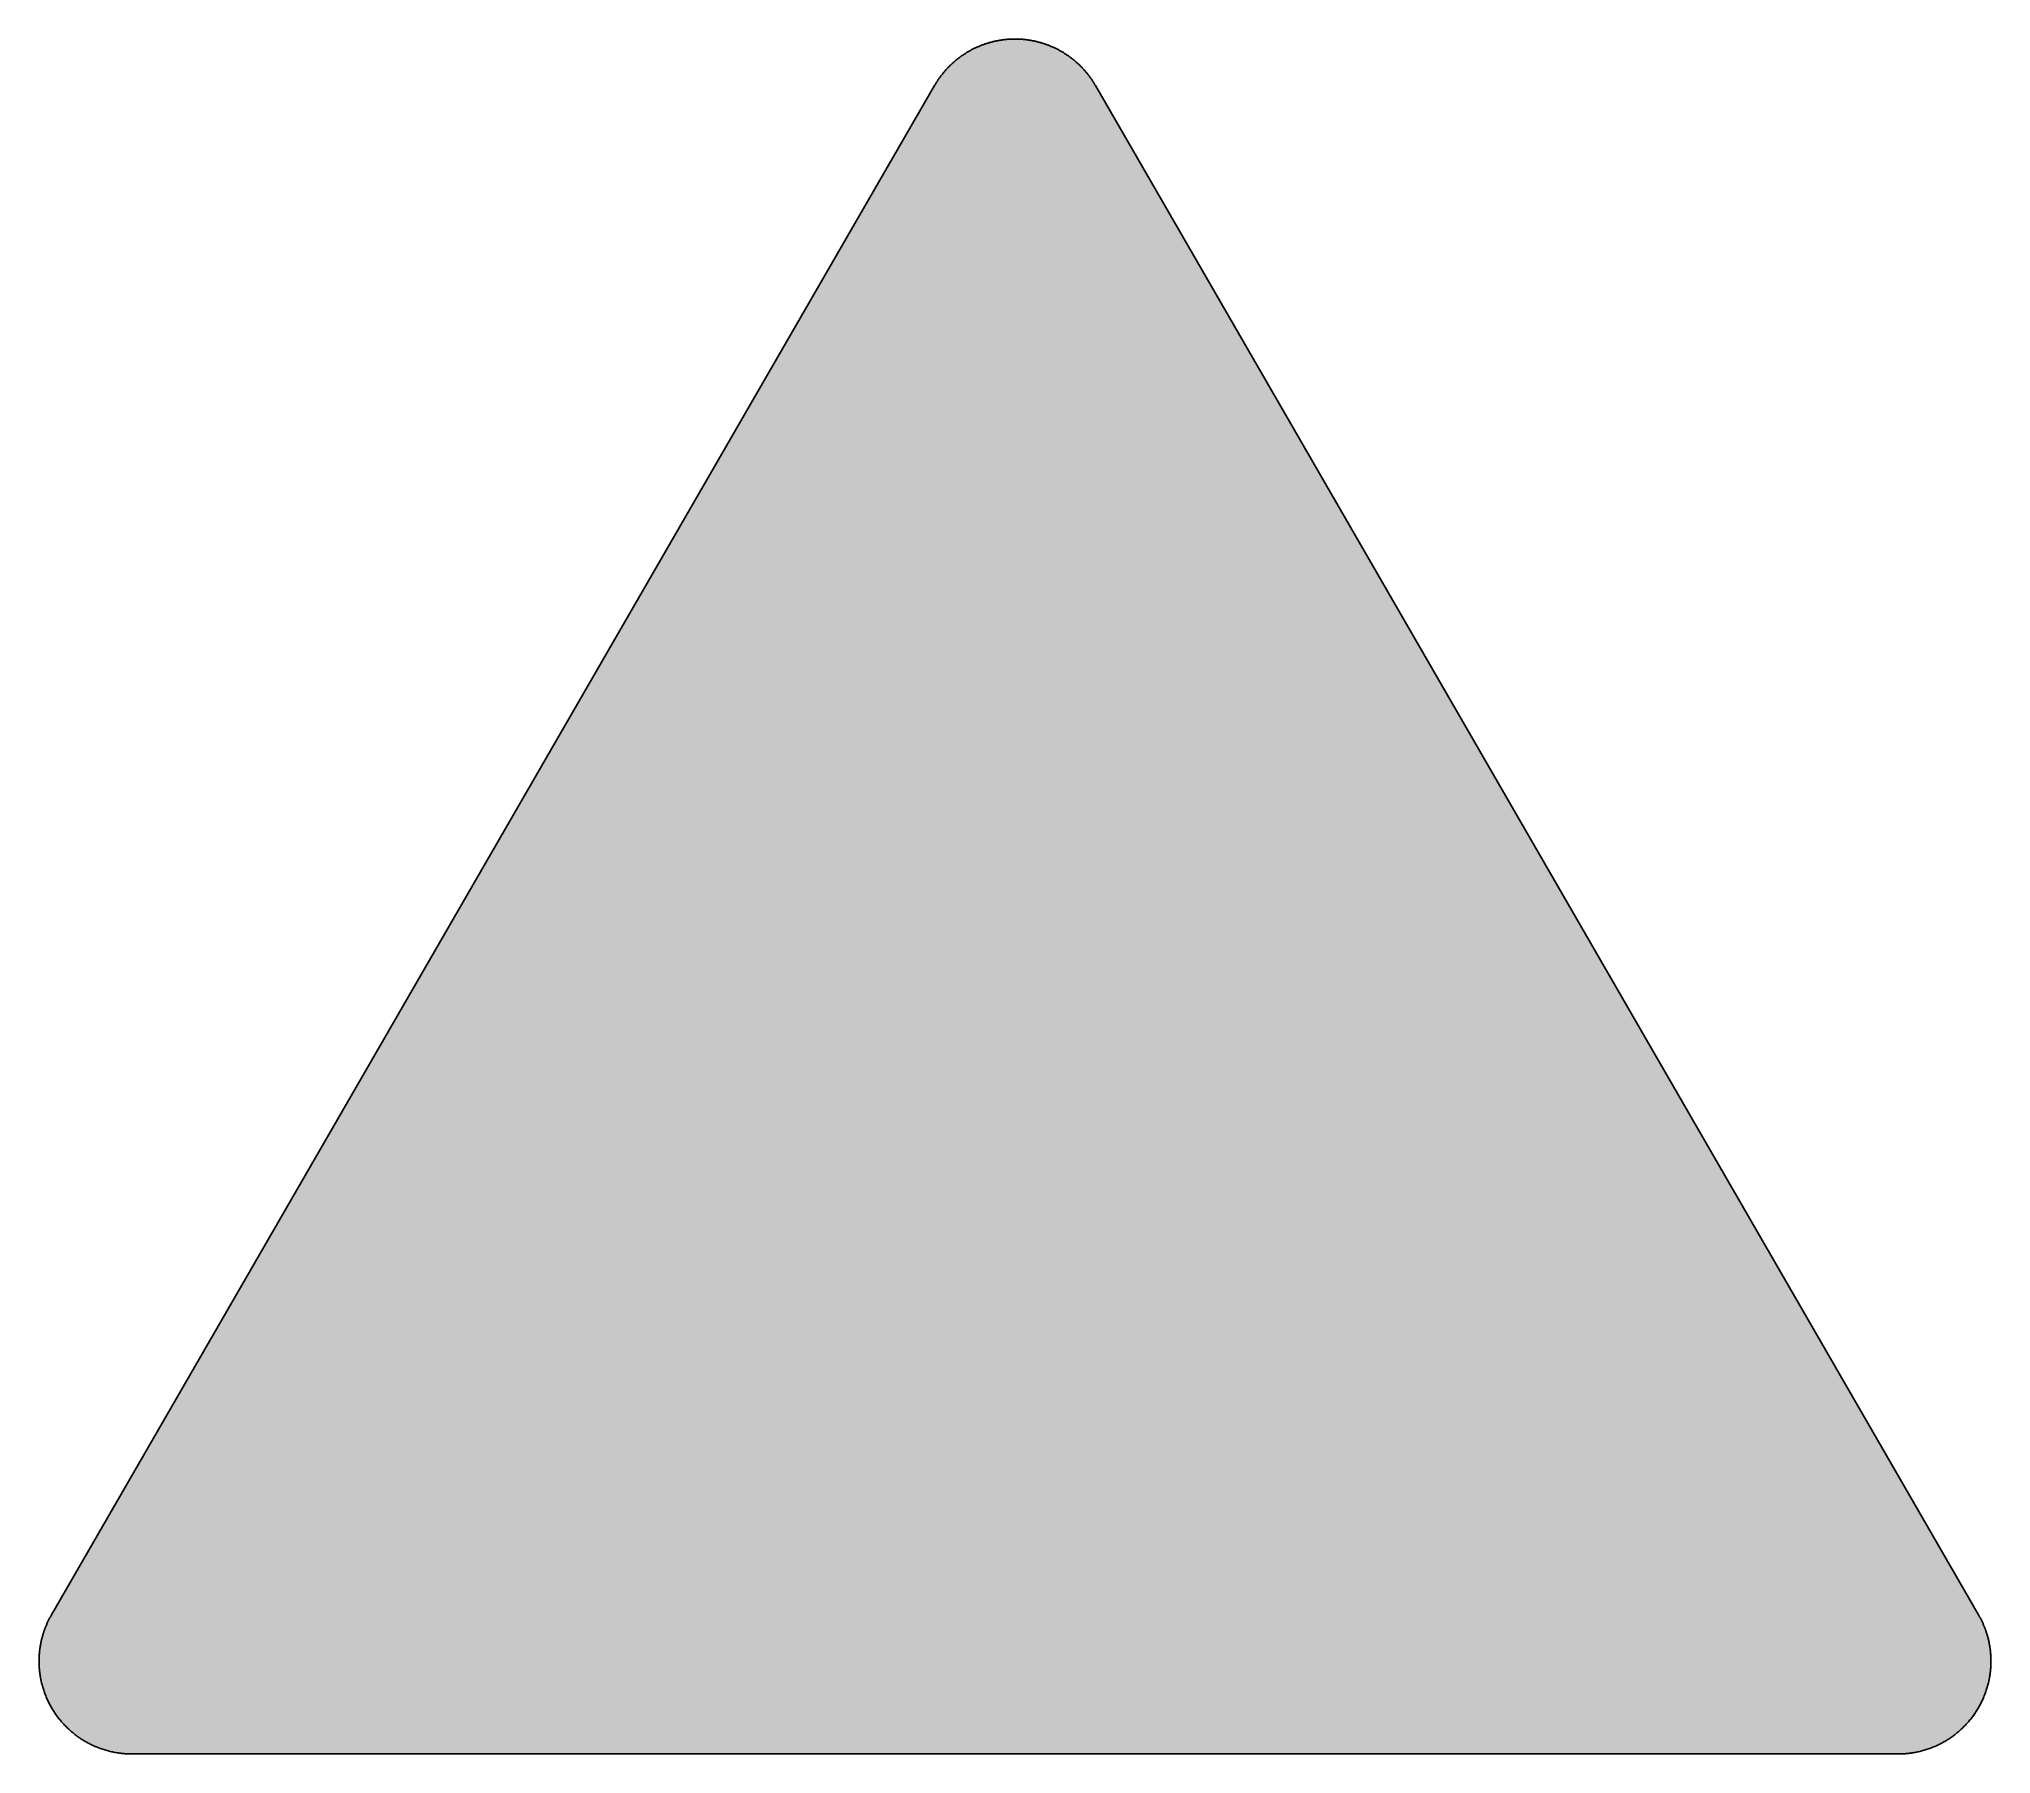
# Model space of a CAD drawing. Header units: millimetres. Extents: x 0 to 297, y 0 to 261.
import ezdxf

# ---------------------------------------------------------------- set-up
doc = ezdxf.new("R2010")
doc.units = ezdxf.units.MM

msp = doc.modelspace()

# ---------------------------------------------------------------- hatches: boundary and pattern name
msp.add_hatch(color=254).paths.add_polyline_path([(14.1633, 0.0526), (13.9878, 0.0533), (13.8125, 0.0559), (13.6373, 0.061), (13.462, 0.0686), (13.2893, 0.0787), (13.114, 0.0914), (12.9413, 0.1041), (12.7686, 0.1194), (12.5959, 0.1397), (12.4231, 0.16), (12.2504, 0.1803), (12.0777, 0.2057), (11.9075, 0.2337), (11.7373, 0.2616), (11.5672, 0.2921), (11.397, 0.3251), (11.2268, 0.3607), (11.0592, 0.3962), (10.8915, 0.4369), (10.7239, 0.4775), (10.5562, 0.5207), (10.3886, 0.5664), (10.2235, 0.6121), (10.0584, 0.6604), (9.8933, 0.7137), (9.7307, 0.7645), (9.5682, 0.8204), (9.4056, 0.8788), (9.2431, 0.9373), (9.083, 0.9982), (8.923, 1.0617), (8.763, 1.1252), (8.6055, 1.1938), (8.4455, 1.2624), (8.2906, 1.331), (8.1331, 1.4046), (7.9781, 1.4783), (7.8232, 1.5545), (7.6708, 1.6332), (7.5184, 1.7145), (7.366, 1.7958), (7.2161, 1.8796), (7.0663, 1.966), (6.919, 2.0549), (6.7716, 2.1438), (6.6243, 2.2352), (6.4795, 2.3266), (6.3348, 2.4232), (6.19, 2.5197), (6.0477, 2.6187), (5.908, 2.7178), (5.7683, 2.8219), (5.6286, 2.9261), (5.4915, 3.0302), (5.3543, 3.1394), (5.2197, 3.2487), (5.0851, 3.3579), (4.953, 3.4722), (4.8209, 3.5865), (4.6914, 3.7033), (4.5644, 3.8202), (4.4348, 3.9395), (4.3104, 4.0615), (4.1859, 4.1859), (4.0615, 4.3104), (3.9395, 4.4374), (3.8202, 4.5644), (3.7033, 4.6914), (3.5865, 4.8235), (3.4722, 4.953), (3.3579, 5.0876), (3.2487, 5.2197), (3.1369, 5.3543), (3.0302, 5.4915), (2.9235, 5.6286), (2.8194, 5.7683), (2.7178, 5.908), (2.6187, 6.0503), (2.5197, 6.19), (2.4232, 6.3348), (2.3266, 6.4795), (2.2352, 6.6243), (2.1438, 6.7716), (2.0523, 6.919), (1.966, 7.0663), (1.8796, 7.2161), (1.7958, 7.366), (1.7145, 7.5184), (1.6332, 7.6708), (1.5545, 7.8232), (1.4783, 7.9781), (1.4046, 8.1331), (1.331, 8.2906), (1.2598, 8.4455), (1.1913, 8.6055), (1.1252, 8.763), (1.0592, 8.923), (0.9982, 9.083), (0.9373, 9.2431), (0.8763, 9.4056), (0.8204, 9.5682), (0.7645, 9.7307), (0.7112, 9.8933), (0.6604, 10.0584), (0.6121, 10.2235), (0.5639, 10.3911), (0.5207, 10.5562), (0.4775, 10.7239), (0.4343, 10.8915), (0.3962, 11.0592), (0.3607, 11.2268), (0.3251, 11.397), (0.2921, 11.5672), (0.2616, 11.7373), (0.2311, 11.9075), (0.2057, 12.0802), (0.1803, 12.2504), (0.1575, 12.4231), (0.1372, 12.5959), (0.1194, 12.7686), (0.1041, 12.9413), (0.0889, 13.114), (0.0787, 13.2893), (0.0686, 13.462), (0.061, 13.6373), (0.0559, 13.8125), (0.0508, 13.9878), (0.0508, 14.163), (0.0508, 14.2773), (0.0533, 14.3942), (0.0559, 14.511), (0.0584, 14.6253), (0.0635, 14.7422), (0.0686, 14.859), (0.0737, 14.9733), (0.0813, 15.0901), (0.0889, 15.2044), (0.0991, 15.3187), (0.1092, 15.4356), (0.1194, 15.5499), (0.1321, 15.6642), (0.1448, 15.7785), (0.1575, 15.8953), (0.1727, 16.0096), (0.188, 16.1239), (0.2032, 16.2382), (0.221, 16.35), (0.2413, 16.4643), (0.2591, 16.5786), (0.2794, 16.6929), (0.2997, 16.8046), (0.3226, 16.9189), (0.3454, 17.0307), (0.3708, 17.145), (0.3937, 17.2568), (0.4191, 17.3685), (0.447, 17.4803), (0.475, 17.592), (0.5029, 17.7038), (0.5334, 17.8156), (0.5613, 17.9273), (0.5944, 18.0365), (0.6248, 18.1483), (0.6579, 18.2575), (0.6934, 18.3693), (0.7264, 18.4785), (0.762, 18.5877), (0.8001, 18.6969), (0.8382, 18.8062), (0.8763, 18.9128), (0.9144, 19.0221), (0.955, 19.1313), (0.9957, 19.238), (1.0389, 19.3446), (1.0795, 19.4539), (1.1252, 19.5605), (1.1684, 19.6647), (1.2141, 19.7714), (1.2598, 19.878), (1.3081, 19.9822), (1.3564, 20.0889), (1.4046, 20.193), (1.4554, 20.2971), (1.5062, 20.4013), (1.557, 20.5054), (1.6104, 20.607), (1.6637, 20.7112), (1.717, 20.8128), (1.7729, 20.9144), (1.8263, 21.016), (1.8847, 21.1176), (1.9406, 21.2192), (136.2523, 253.8501), (136.3091, 253.9492), (136.3675, 254.0483), (136.4285, 254.1473), (136.4894, 254.2464), (136.5504, 254.3454), (136.6139, 254.442), (136.6774, 254.5385), (136.7409, 254.635), (136.8044, 254.7315), (136.8704, 254.8255), (136.9365, 254.922), (137.0025, 255.016), (137.0711, 255.11), (137.1397, 255.2014), (137.2083, 255.2954), (137.2794, 255.3868), (137.3505, 255.4783), (137.4216, 255.5672), (137.4927, 255.6586), (137.5664, 255.7475), (137.6401, 255.8364), (137.7137, 255.9253), (137.7874, 256.0117), (137.8636, 256.098), (137.9398, 256.1844), (138.016, 256.2708), (138.0947, 256.3546), (138.1735, 256.4409), (138.2522, 256.5222), (138.3309, 256.606), (138.4122, 256.6899), (138.4935, 256.7711), (138.5748, 256.8524), (138.6586, 256.9312), (138.7399, 257.0124), (138.8237, 257.0912), (138.9075, 257.1699), (138.9939, 257.2461), (139.0802, 257.3249), (139.1641, 257.4011), (139.253, 257.4747), (139.3393, 257.5509), (139.4282, 257.6246), (139.5171, 257.6982), (139.606, 257.7719), (139.6949, 257.843), (139.7864, 257.9141), (139.8778, 257.9853), (139.9692, 258.0564), (140.0607, 258.125), (140.1547, 258.1935), (140.2486, 258.2596), (140.3426, 258.3282), (140.4366, 258.3942), (140.5331, 258.4602), (140.6296, 258.5237), (140.7262, 258.5872), (140.8227, 258.6507), (140.9192, 258.7142), (141.0183, 258.7752), (141.1173, 258.8362), (141.2164, 258.8946), (141.3154, 258.9555), (141.4145, 259.014), (141.5161, 259.0698), (141.6177, 259.1283), (141.7193, 259.1841), (141.8209, 259.2375), (141.9225, 259.2934), (142.0266, 259.3467), (142.1308, 259.3975), (142.2324, 259.4508), (142.3365, 259.5016), (142.4407, 259.5499), (142.5473, 259.6007), (142.6515, 259.6464), (142.7556, 259.6947), (142.8623, 259.7404), (142.969, 259.7861), (143.0757, 259.8318), (143.1823, 259.875), (143.289, 259.9182), (143.3957, 259.9588), (143.5049, 259.9995), (143.6116, 260.0401), (143.7208, 260.0808), (143.83, 260.1189), (143.9393, 260.1544), (144.0485, 260.1925), (144.1577, 260.2281), (144.2669, 260.2636), (144.3761, 260.2967), (144.4879, 260.3297), (144.5971, 260.3627), (144.7089, 260.3932), (144.8206, 260.4237), (144.9299, 260.4516), (145.0416, 260.4821), (145.1534, 260.5075), (145.2651, 260.5354), (145.3794, 260.5608), (145.4912, 260.5862), (145.603, 260.6091), (145.7173, 260.6319), (145.829, 260.6548), (145.9433, 260.6751), (146.0551, 260.6954), (146.1694, 260.7158), (146.2837, 260.7335), (146.398, 260.7513), (146.5123, 260.7666), (146.6266, 260.7818), (146.7409, 260.797), (146.8552, 260.8123), (146.9695, 260.825), (147.0838, 260.8351), (147.2006, 260.8478), (147.3149, 260.858), (147.4292, 260.8656), (147.5461, 260.8732), (147.6604, 260.8809), (147.7772, 260.8859), (147.8915, 260.8936), (148.0083, 260.8961), (148.1226, 260.9012), (148.2395, 260.9037), (148.3563, 260.9037), (148.4706, 260.9037), (148.5875, 260.9037), (148.7043, 260.9037), (148.8186, 260.9012), (148.9354, 260.8961), (149.0523, 260.8936), (149.1666, 260.8859), (149.2834, 260.8809), (149.3977, 260.8732), (149.512, 260.8656), (149.6289, 260.858), (149.7432, 260.8478), (149.8575, 260.8351), (149.9743, 260.825), (150.0886, 260.8123), (150.2029, 260.797), (150.3172, 260.7818), (150.4315, 260.7666), (150.5458, 260.7513), (150.6601, 260.7335), (150.7744, 260.7158), (150.8862, 260.6954), (151.0005, 260.6751), (151.1148, 260.6548), (151.2265, 260.6319), (151.3408, 260.6091), (151.4526, 260.5862), (151.5643, 260.5608), (151.6761, 260.5354), (151.7879, 260.5075), (151.8996, 260.4821), (152.0114, 260.4516), (152.1231, 260.4237), (152.2349, 260.3932), (152.3467, 260.3627), (152.4559, 260.3297), (152.5676, 260.2967), (152.6769, 260.2636), (152.7861, 260.2281), (152.8953, 260.1925), (153.0045, 260.1544), (153.1137, 260.1189), (153.223, 260.0808), (153.3296, 260.0401), (153.4389, 259.9995), (153.5455, 259.9588), (153.6548, 259.9182), (153.7614, 259.875), (153.8681, 259.8318), (153.9748, 259.7861), (154.0789, 259.7404), (154.1856, 259.6947), (154.2923, 259.6464), (154.3964, 259.6007), (154.5006, 259.5499), (154.6047, 259.5016), (154.7089, 259.4508), (154.813, 259.3975), (154.9171, 259.3467), (155.0187, 259.2934), (155.1203, 259.2375), (155.2245, 259.1841), (155.3261, 259.1283), (155.4251, 259.0698), (155.5267, 259.014), (155.6283, 258.9555), (155.7274, 258.8946), (155.8265, 258.8362), (155.9255, 258.7752), (156.022, 258.7142), (156.1211, 258.6507), (156.2176, 258.5872), (156.3141, 258.5237), (156.4107, 258.4602), (156.5046, 258.3942), (156.6012, 258.3282), (156.6951, 258.2596), (156.7866, 258.1935), (156.8806, 258.125), (156.972, 258.0564), (157.066, 257.9853), (157.1574, 257.9141), (157.2463, 257.843), (157.3378, 257.7719), (157.4267, 257.6982), (157.5156, 257.6246), (157.6019, 257.5509), (157.6908, 257.4747), (157.7772, 257.4011), (157.8635, 257.3249), (157.9499, 257.2461), (158.0337, 257.1699), (158.1201, 257.0912), (158.2039, 257.0124), (158.2852, 256.9312), (158.369, 256.8524), (158.4503, 256.7711), (158.5316, 256.6899), (158.6103, 256.606), (158.6916, 256.5222), (158.7703, 256.4409), (158.8491, 256.3546), (158.9253, 256.2708), (159.004, 256.1844), (159.0802, 256.098), (159.1539, 256.0117), (159.2301, 255.9253), (159.3037, 255.8364), (159.3774, 255.7475), (159.451, 255.6586), (159.5222, 255.5672), (159.5933, 255.4783), (159.6644, 255.3868), (159.7355, 255.2954), (159.8041, 255.2014), (159.8727, 255.11), (159.9387, 255.016), (160.0073, 254.922), (160.0733, 254.8255), (160.1368, 254.7315), (160.2029, 254.635), (160.2664, 254.5385), (160.3299, 254.442), (160.3908, 254.3454), (160.4543, 254.2464), (160.5153, 254.1473), (160.5737, 254.0483), (160.6347, 253.9492), (160.6906, 253.8476), (295.0023, 21.2192), (295.0591, 21.1176), (295.115, 21.016), (295.1709, 20.9144), (295.2267, 20.8128), (295.2801, 20.7112), (295.3334, 20.607), (295.3868, 20.5054), (295.4376, 20.4013), (295.4884, 20.2971), (295.5392, 20.193), (295.5874, 20.0889), (295.6357, 19.9822), (295.6814, 19.878), (295.7297, 19.7714), (295.7754, 19.6647), (295.8186, 19.5605), (295.8617, 19.4539), (295.9049, 19.3446), (295.9481, 19.238), (295.9887, 19.1313), (296.0294, 19.0221), (296.0675, 18.9128), (296.1056, 18.8062), (296.1437, 18.6969), (296.1792, 18.5877), (296.2148, 18.4785), (296.2504, 18.3693), (296.2834, 18.2575), (296.3164, 18.1483), (296.3494, 18.0365), (296.3799, 17.9273), (296.4104, 17.8156), (296.4409, 17.7038), (296.4688, 17.592), (296.4967, 17.4803), (296.5221, 17.3685), (296.5475, 17.2568), (296.5729, 17.145), (296.5958, 17.0307), (296.6212, 16.9189), (296.6415, 16.8046), (296.6644, 16.6929), (296.6822, 16.5786), (296.7025, 16.4643), (296.7203, 16.35), (296.738, 16.2382), (296.7558, 16.1239), (296.7711, 16.0096), (296.7838, 15.8953), (296.799, 15.7785), (296.8117, 15.6642), (296.8244, 15.5499), (296.8346, 15.4356), (296.8447, 15.3187), (296.8523, 15.2044), (296.86, 15.0901), (296.8676, 14.9733), (296.8752, 14.859), (296.8803, 14.7422), (296.8828, 14.6253), (296.8879, 14.511), (296.8904, 14.3942), (296.8904, 14.2773), (296.8904, 14.163), (296.8904, 13.9878), (296.8879, 13.8125), (296.8828, 13.6373), (296.8752, 13.462), (296.865, 13.2893), (296.8523, 13.114), (296.8396, 12.9413), (296.8219, 12.7686), (296.8041, 12.5959), (296.7838, 12.4231), (296.7609, 12.2504), (296.738, 12.0802), (296.7101, 11.9075), (296.6822, 11.7373), (296.6517, 11.5672), (296.6187, 11.397), (296.5831, 11.2268), (296.545, 11.0592), (296.5069, 10.8915), (296.4663, 10.7239), (296.4231, 10.5562), (296.3774, 10.3911), (296.3316, 10.2235), (296.2808, 10.0584), (296.23, 9.8933), (296.1767, 9.7307), (296.1234, 9.5682), (296.0649, 9.4056), (296.0065, 9.2431), (295.9456, 9.083), (295.8821, 8.923), (295.8186, 8.763), (295.75, 8.6055), (295.6814, 8.4455), (295.6103, 8.2906), (295.5392, 8.1331), (295.463, 7.9781), (295.3868, 7.8232), (295.3106, 7.6708), (295.2293, 7.5184), (295.148, 7.366), (295.0642, 7.2161), (294.9778, 7.0663), (294.8889, 6.919), (294.8, 6.7716), (294.7086, 6.6243), (294.6146, 6.4795), (294.5206, 6.3348), (294.4241, 6.19), (294.325, 6.0503), (294.226, 5.908), (294.1218, 5.7683), (294.0177, 5.6286), (293.9136, 5.4915), (293.8043, 5.3543), (293.6951, 5.2197), (293.5859, 5.0876), (293.4716, 4.953), (293.3573, 4.8235), (293.2405, 4.6914), (293.1236, 4.5644), (293.0042, 4.4374), (292.8823, 4.3104), (292.7579, 4.1859), (292.6334, 4.0615), (292.5089, 3.9395), (292.3794, 3.8202), (292.2524, 3.7033), (292.1203, 3.5865), (291.9908, 3.4722), (291.8562, 3.3579), (291.7241, 3.2487), (291.5895, 3.1394), (291.4523, 3.0302), (291.3151, 2.9261), (291.1754, 2.8219), (291.0357, 2.7178), (290.8935, 2.6187), (290.7513, 2.5197), (290.609, 2.4232), (290.4642, 2.3266), (290.3195, 2.2352), (290.1721, 2.1438), (290.0248, 2.0549), (289.8775, 1.966), (289.7276, 1.8796), (289.5778, 1.7958), (289.4254, 1.7145), (289.273, 1.6332), (289.118, 1.5545), (288.9656, 1.4783), (288.8107, 1.4046), (288.6532, 1.331), (288.4957, 1.2624), (288.3383, 1.1938), (288.1808, 1.1252), (288.0208, 1.0617), (287.8607, 0.9982), (287.7007, 0.9373), (287.5382, 0.8788), (287.3756, 0.8204), (287.213, 0.7645), (287.0479, 0.7137), (286.8854, 0.6604), (286.7203, 0.6121), (286.5526, 0.5664), (286.3875, 0.5207), (286.2199, 0.4775), (286.0523, 0.4369), (285.8846, 0.3962), (285.7144, 0.3607), (285.5468, 0.3251), (285.3766, 0.2921), (285.2064, 0.2616), (285.0363, 0.2337), (284.8635, 0.2057), (284.6934, 0.1803), (284.5206, 0.16), (284.3479, 0.1397), (284.1752, 0.1194), (284.0025, 0.1041), (283.8272, 0.0914), (283.6545, 0.0787), (283.4792, 0.0686), (283.3065, 0.061), (283.1313, 0.0559), (282.956, 0.0533), (282.7807, 0.0508)])
h = msp.add_hatch(color=22)
h.paths.add_polyline_path([(14.1633, 5.3442), (13.9344, 5.3467), (13.7084, 5.3543), (13.4849, 5.3696), (13.2613, 5.3873), (13.0378, 5.4127), (12.8194, 5.4458), (12.6009, 5.4813), (12.385, 5.522), (12.1717, 5.5677), (11.9583, 5.621), (11.7475, 5.6769), (11.5392, 5.7404), (11.3335, 5.8064), (11.1303, 5.8776), (10.9296, 5.9538), (10.729, 6.035), (10.5334, 6.1214), (10.3378, 6.2128), (10.1473, 6.3068), (9.9593, 6.4084), (9.7714, 6.5126), (9.5885, 6.6192), (9.4082, 6.7335), (9.2304, 6.8504), (9.0576, 6.9698), (8.8849, 7.0942), (8.7173, 7.2238), (8.5522, 7.3584), (8.3896, 7.493), (8.2321, 7.6352), (8.0772, 7.7775), (7.9273, 7.9273), (7.7775, 8.0772), (7.6352, 8.2321), (7.493, 8.3922), (7.3558, 8.5522), (7.2238, 8.7173), (7.0942, 8.8849), (6.9698, 9.0576), (6.8504, 9.2329), (6.7335, 9.4082), (6.6192, 9.5885), (6.5126, 9.7739), (6.4084, 9.9593), (6.3068, 10.1473), (6.2128, 10.3403), (6.1214, 10.5334), (6.035, 10.729), (5.9538, 10.9296), (5.8776, 11.1303), (5.8064, 11.3335), (5.7404, 11.5392), (5.6769, 11.7475), (5.621, 11.9583), (5.5677, 12.1717), (5.522, 12.385), (5.4813, 12.6009), (5.4432, 12.8194), (5.4127, 13.0404), (5.3873, 13.2613), (5.3696, 13.4849), (5.3543, 13.7084), (5.3467, 13.9344), (5.3416, 14.163), (5.3442, 14.2342), (5.3442, 14.3078), (5.3442, 14.3789), (5.3467, 14.4526), (5.3492, 14.5237), (5.3543, 14.5974), (5.3569, 14.6685), (5.3619, 14.7422), (5.367, 14.8133), (5.3721, 14.8869), (5.3797, 14.9581), (5.3848, 15.0292), (5.3924, 15.1003), (5.4, 15.174), (5.4102, 15.2451), (5.4178, 15.3162), (5.428, 15.3873), (5.4381, 15.4584), (5.4483, 15.5296), (5.461, 15.6007), (5.4737, 15.6718), (5.4864, 15.7429), (5.4991, 15.814), (5.5118, 15.8852), (5.527, 15.9563), (5.5423, 16.0249), (5.5575, 16.096), (5.5728, 16.1671), (5.5905, 16.2357), (5.6083, 16.3068), (5.6261, 16.3754), (5.6439, 16.444), (5.6617, 16.5151), (5.682, 16.5837), (5.7023, 16.6522), (5.7226, 16.7208), (5.7429, 16.7919), (5.7658, 16.8605), (5.7887, 16.9266), (5.8115, 16.9951), (5.8344, 17.0637), (5.8572, 17.1323), (5.8826, 17.2009), (5.908, 17.2669), (5.9334, 17.3355), (5.9588, 17.4015), (5.9868, 17.4676), (6.0147, 17.5362), (6.0427, 17.6022), (6.0706, 17.6682), (6.0985, 17.7343), (6.129, 17.8003), (6.1595, 17.8664), (6.19, 17.9299), (6.2205, 17.9959), (6.2509, 18.0619), (6.284, 18.1254), (6.317, 18.1915), (6.35, 18.255), (6.383, 18.3185), (6.4186, 18.382), (6.4541, 18.4455), (6.4897, 18.509), (6.5253, 18.5725), (140.8356, 251.2042), (140.909, 251.3305), (140.9852, 251.4549), (141.064, 251.5794), (141.1453, 251.7013), (141.2265, 251.8232), (141.3129, 251.9426), (141.3967, 252.0594), (141.4856, 252.1763), (141.5745, 252.2906), (141.666, 252.4023), (141.7599, 252.5141), (141.8539, 252.6233), (141.9504, 252.73), (142.0495, 252.8367), (142.1486, 252.9408), (142.2502, 253.0424), (142.3518, 253.144), (142.4559, 253.2431), (142.5626, 253.3396), (142.6693, 253.4336), (142.7785, 253.5276), (142.8877, 253.619), (142.9995, 253.7104), (143.1112, 253.7968), (143.2255, 253.8832), (143.3424, 253.967), (143.4592, 254.0483), (143.576, 254.1295), (143.6954, 254.2083), (143.8173, 254.2845), (143.9393, 254.3581), (144.0612, 254.4318), (144.1856, 254.5004), (144.3126, 254.569), (144.4371, 254.635), (144.5666, 254.701), (144.6936, 254.762), (144.8232, 254.823), (144.9553, 254.8814), (145.0848, 254.9373), (145.2194, 254.9906), (145.3515, 255.0414), (145.4861, 255.0922), (145.6207, 255.1405), (145.7579, 255.1836), (145.8951, 255.2268), (146.0322, 255.2675), (146.1694, 255.3081), (146.3091, 255.3437), (146.4488, 255.3792), (146.591, 255.4097), (146.7307, 255.4402), (146.873, 255.4681), (147.0152, 255.491), (147.16, 255.5138), (147.3022, 255.5342), (147.447, 255.5519), (147.5918, 255.5697), (147.7391, 255.5824), (147.8839, 255.5926), (148.0312, 255.6027), (148.176, 255.6078), (148.3233, 255.6104), (148.4706, 255.6129), (148.6179, 255.6104), (148.7653, 255.6078), (148.9126, 255.6027), (149.0599, 255.5926), (149.2047, 255.5824), (149.3495, 255.5697), (149.4942, 255.5519), (149.639, 255.5342), (149.7838, 255.5138), (149.926, 255.491), (150.0683, 255.4681), (150.2105, 255.4402), (150.3528, 255.4097), (150.4925, 255.3792), (150.6347, 255.3437), (150.7719, 255.3081), (150.9116, 255.2675), (151.0487, 255.2268), (151.1859, 255.1836), (151.323, 255.1405), (151.4577, 255.0922), (151.5923, 255.0414), (151.7244, 254.9906), (151.8564, 254.9373), (151.9885, 254.8814), (152.1206, 254.823), (152.2501, 254.762), (152.3771, 254.701), (152.5041, 254.635), (152.6311, 254.569), (152.7581, 254.5004), (152.8801, 254.4318), (153.0045, 254.3581), (153.1264, 254.2845), (153.2458, 254.2083), (153.3652, 254.1295), (153.4846, 254.0483), (153.6014, 253.967), (153.7157, 253.8832), (153.83, 253.7968), (153.9443, 253.7104), (154.0561, 253.619), (154.1653, 253.5276), (154.2745, 253.4336), (154.3812, 253.3396), (154.4879, 253.2431), (154.592, 253.144), (154.6936, 253.0424), (154.7952, 252.9408), (154.8943, 252.8367), (154.9933, 252.73), (155.0899, 252.6233), (155.1838, 252.5141), (155.2778, 252.4023), (155.3693, 252.2906), (155.4582, 252.1763), (155.5471, 252.0594), (155.6334, 251.9426), (155.7172, 251.8232), (155.7985, 251.7013), (155.8798, 251.5794), (155.9585, 251.4549), (156.0347, 251.3305), (156.1109, 251.2035), (290.4201, 18.5734), (290.4541, 18.509), (290.4896, 18.4455), (290.5252, 18.382), (290.5608, 18.3185), (290.5938, 18.255), (290.6268, 18.1915), (290.6598, 18.1254), (290.6903, 18.0619), (290.7233, 17.9959), (290.7538, 17.9299), (290.7843, 17.8664), (290.8148, 17.8003), (290.8452, 17.7343), (290.8732, 17.6682), (290.9011, 17.6022), (290.9291, 17.5362), (290.957, 17.4676), (290.9824, 17.4015), (291.0103, 17.3355), (291.0357, 17.2669), (291.0611, 17.2009), (291.084, 17.1323), (291.1094, 17.0637), (291.1323, 16.9951), (291.1551, 16.9266), (291.178, 16.8605), (291.1983, 16.7919), (291.2212, 16.7208), (291.2415, 16.6522), (291.2618, 16.5837), (291.2796, 16.5151), (291.2999, 16.444), (291.3177, 16.3754), (291.3355, 16.3068), (291.3532, 16.2357), (291.3685, 16.1671), (291.3863, 16.096), (291.4015, 16.0249), (291.4167, 15.9563), (291.4294, 15.8852), (291.4447, 15.814), (291.4574, 15.7429), (291.4701, 15.6718), (291.4828, 15.6007), (291.4929, 15.5296), (291.5031, 15.4584), (291.5133, 15.3873), (291.5234, 15.3162), (291.5336, 15.2451), (291.5412, 15.174), (291.5488, 15.1003), (291.5564, 15.0292), (291.5641, 14.9581), (291.5691, 14.8869), (291.5768, 14.8133), (291.5818, 14.7422), (291.5844, 14.6685), (291.5895, 14.5974), (291.592, 14.5237), (291.5945, 14.4526), (291.5971, 14.3789), (291.5996, 14.3078), (291.5996, 14.2342), (291.5996, 14.163), (291.5971, 13.9344), (291.5895, 13.7084), (291.5742, 13.4849), (291.5539, 13.2613), (291.5285, 13.0404), (291.498, 12.8194), (291.4625, 12.6009), (291.4218, 12.385), (291.3736, 12.1717), (291.3228, 11.9583), (291.2643, 11.7475), (291.2034, 11.5392), (291.1373, 11.3335), (291.0637, 11.1303), (290.9875, 10.9296), (290.9062, 10.729), (290.8198, 10.5334), (290.7309, 10.3403), (290.6344, 10.1473), (290.5354, 9.9593), (290.4312, 9.7739), (290.322, 9.5885), (290.2102, 9.4082), (290.0934, 9.2329), (289.974, 9.0576), (289.847, 8.8849), (289.72, 8.7173), (289.5854, 8.5522), (289.4482, 8.3922), (289.3085, 8.2321), (289.1638, 8.0772), (289.0164, 7.9273), (288.8666, 7.7775), (288.7116, 7.6352), (288.5516, 7.493), (288.3916, 7.3584), (288.2265, 7.2238), (288.0563, 7.0942), (287.8861, 6.9698), (287.7109, 6.8504), (287.5331, 6.7335), (287.3527, 6.6192), (287.1699, 6.5126), (286.9844, 6.4084), (286.7965, 6.3068), (286.6034, 6.2128), (286.4104, 6.1214), (286.2148, 6.035), (286.0142, 5.9538), (285.8135, 5.8776), (285.6103, 5.8064), (285.4046, 5.7404), (285.1963, 5.6769), (284.9855, 5.621), (284.7721, 5.5677), (284.5587, 5.522), (284.3428, 5.4813), (284.1244, 5.4458), (283.9034, 5.4127), (283.6824, 5.3873), (283.4589, 5.3696), (283.2354, 5.3543), (283.0093, 5.3467), (282.7807, 5.3442)])
h.paths.add_polyline_path([(44.716, 31.8026), (148.4725, 211.5167), (252.2305, 31.8026)], flags=16)
h = msp.add_hatch(color=59)
h.paths.add_polyline_path([(97.3197, 38.8581), (97.3197, 45.9825), (106.8172, 45.9825), (106.8172, 50.7312), (121.0649, 50.7312), (121.0649, 45.9825), (142.4354, 45.9825), (142.4354, 50.7312), (220.792, 50.7312), (220.792, 45.9825), (220.2053, 45.9816), (219.6211, 45.9791), (219.0394, 45.9765), (218.4552, 45.974), (217.8736, 45.9689), (217.2919, 45.9638), (216.7103, 45.9562), (216.1286, 45.9486), (215.5495, 45.941), (214.9678, 45.9334), (214.3912, 45.9207), (213.8121, 45.9105), (213.2355, 45.8978), (212.659, 45.8851), (212.0849, 45.8724), (211.5083, 45.8572), (210.9368, 45.8394), (210.3628, 45.8241), (209.7913, 45.8064), (209.2223, 45.786), (208.6508, 45.7657), (208.0844, 45.7454), (207.5155, 45.7251), (206.9516, 45.7022), (206.3852, 45.6768), (205.8213, 45.654), (205.2599, 45.6286), (204.6986, 45.6006), (204.1398, 45.5727), (203.581, 45.5447), (203.0247, 45.5168), (202.4685, 45.4863), (201.9148, 45.4558), (201.3636, 45.4228), (200.8124, 45.3898), (200.2638, 45.3568), (199.7151, 45.3212), (199.1716, 45.2857), (198.6255, 45.2501), (198.0844, 45.212), (197.5434, 45.1739), (197.0049, 45.1333), (196.4665, 45.0926), (195.9331, 45.052), (195.3997, 45.0088), (194.8688, 44.9682), (194.3379, 44.9224), (193.8122, 44.8793), (193.2864, 44.8335), (192.7631, 44.7853), (192.2424, 44.7396), (191.7217, 44.6913), (191.2061, 44.6405), (190.6905, 44.5897), (190.18, 44.5389), (189.6694, 44.4881), (189.1614, 44.4348), (188.656, 44.3814), (188.153, 44.3281), (187.6527, 44.2722), (187.1548, 44.2163), (186.6595, 44.1579), (186.1668, 44.0995), (185.6765, 44.0411), (185.1889, 43.9801), (184.7037, 43.9217), (184.2237, 43.8607), (183.7461, 43.7972), (183.2712, 43.7337), (182.7987, 43.6702), (182.3314, 43.6067), (181.8691, 43.5407), (181.4068, 43.4772), (180.9496, 43.4086), (180.4975, 43.3426), (180.0454, 43.274), (179.5983, 43.2054), (179.1564, 43.1368), (178.7169, 43.0657), (178.2801, 42.9946), (177.8483, 42.9235), (177.419, 42.8523), (176.9948, 42.7787), (176.5732, 42.705), (176.1541, 42.6314), (175.7401, 42.5552), (175.3311, 42.479), (174.9247, 42.4028), (174.5209, 42.3266), (174.1221, 42.2478), (173.7284, 42.1691), (173.3372, 42.0903), (172.9486, 42.0116), (172.5676, 41.9303), (172.1866, 41.8516), (171.8107, 41.7678), (171.4398, 41.6865), (171.0741, 41.6027), (170.7109, 41.5214), (170.3502, 41.4376), (169.9946, 41.3512), (169.6441, 41.2674), (169.2986, 41.181), (168.9557, 41.0947), (168.6154, 41.0083), (168.2826, 40.9194), (167.9524, 40.8305), (167.6248, 40.7441), (167.3047, 40.6527), (166.9872, 40.5638), (166.6723, 40.4724), (166.3649, 40.3835), (166.0601, 40.292), (165.7604, 40.198), (165.4632, 40.1066), (165.1737, 40.0126), (164.8866, 39.9186), (164.6047, 39.8247), (164.3253, 39.7307), (164.0535, 39.6367), (163.7843, 39.5402), (163.5201, 39.4437), (163.261, 39.3471), (163.007, 39.2506), (162.7556, 39.1516), (162.5092, 39.055), (162.2679, 38.956), (162.0317, 38.8569)])
h.paths.add_polyline_path([(111.7395, 53.1054), (111.5619, 53.1063), (111.3841, 53.1089), (111.2088, 53.1139), (111.031, 53.1216), (110.8558, 53.1317), (110.6805, 53.1444), (110.5052, 53.1571), (110.33, 53.1749), (110.1547, 53.1927), (109.982, 53.213), (109.8067, 53.2359), (109.634, 53.2613), (109.4613, 53.2867), (109.2886, 53.3171), (109.1184, 53.3476), (108.9457, 53.3806), (108.7755, 53.4162), (108.6053, 53.4518), (108.4351, 53.4924), (108.265, 53.533), (108.0973, 53.5762), (107.9297, 53.6219), (107.762, 53.6702), (107.5944, 53.721), (107.4293, 53.7718), (107.2642, 53.8251), (107.0991, 53.881), (106.934, 53.9394), (106.7714, 53.9979), (106.6089, 54.0588), (106.4463, 54.1223), (106.2863, 54.1884), (106.1263, 54.2569), (105.9663, 54.3255), (105.8088, 54.3966), (105.6513, 54.4703), (105.4938, 54.5465), (105.3389, 54.6227), (105.1839, 54.7014), (105.029, 54.7827), (104.8766, 54.8665), (104.7242, 54.9504), (104.5743, 55.0367), (104.4219, 55.1256), (104.2746, 55.2145), (104.1273, 55.3085), (103.98, 55.4025), (103.8327, 55.499), (103.6879, 55.5955), (103.5456, 55.6946), (103.4034, 55.7962), (103.2612, 55.9003), (103.1215, 56.0045), (102.9818, 56.1111), (102.8446, 56.2204), (102.7074, 56.3296), (102.5728, 56.4439), (102.4407, 56.5556), (102.3061, 56.6725), (102.1766, 56.7893), (102.0445, 56.9087), (101.9175, 57.0306), (101.7905, 57.1525), (101.6635, 57.277), (101.539, 57.404), (101.4171, 57.531), (101.2952, 57.658), (101.1758, 57.7901), (101.059, 57.9196), (100.9447, 58.0542), (100.8304, 58.1863), (100.7186, 58.3209), (100.6069, 58.4581), (100.4976, 58.5953), (100.391, 58.735), (100.2868, 58.8747), (100.1827, 59.0169), (100.0811, 59.1591), (99.982, 59.3014), (99.8855, 59.4462), (99.789, 59.5935), (99.695, 59.7408), (99.6036, 59.8881), (99.5121, 60.0354), (99.4232, 60.1853), (99.3369, 60.3377), (99.253, 60.4901), (99.1692, 60.6425), (99.0879, 60.7974), (99.0092, 60.9498), (98.933, 61.1073), (98.8568, 61.2623), (98.7831, 61.4197), (98.712, 61.5798), (98.6434, 61.7398), (98.5749, 61.8998), (98.5088, 62.0598), (98.4453, 62.2224), (98.3844, 62.3849), (98.3259, 62.5475), (98.2675, 62.7101), (98.2116, 62.8752), (98.1583, 63.0403), (98.1075, 63.2079), (98.0567, 63.373), (98.0084, 63.5406), (97.9653, 63.7083), (97.9195, 63.8785), (97.8789, 64.0461), (97.8408, 64.2163), (97.8027, 64.3865), (97.7671, 64.5592), (97.7341, 64.7294), (97.7036, 64.9021), (97.6732, 65.0748), (97.6478, 65.2475), (97.6224, 65.4202), (97.5995, 65.593), (97.5792, 65.7682), (97.5614, 65.9435), (97.5436, 66.1162), (97.5309, 66.2915), (97.5182, 66.4693), (97.5081, 66.6445), (97.5004, 66.8198), (97.4954, 66.9976), (97.4928, 67.1728), (97.4903, 67.3506), (97.4903, 67.3608), (97.4903, 67.371), (97.4903, 67.3837), (97.4903, 67.3938), (97.4903, 67.404), (97.4903, 67.4141), (97.4903, 67.4268), (97.4903, 67.437), (97.4903, 67.4472), (97.4928, 67.4573), (97.4928, 67.47), (97.4928, 67.4802), (97.4928, 67.4903), (97.4928, 67.5005), (97.4928, 67.5132), (97.4928, 67.5234), (97.7745, 90.7962), (97.7748, 90.8482), (97.7748, 90.9015), (97.7748, 90.9574), (97.7773, 91.0107), (97.7773, 91.0641), (97.7798, 91.1174), (97.7824, 91.1708), (97.7824, 91.2241), (97.7849, 91.28), (97.7875, 91.3333), (97.79, 91.3867), (97.7925, 91.44), (97.7951, 91.4933), (97.7976, 91.5467), (97.8002, 91.6), (97.8027, 91.6559), (97.8052, 91.7092), (97.8103, 91.7626), (97.8129, 91.8159), (97.8154, 91.8693), (97.8205, 91.9226), (97.823, 91.9759), (97.8281, 92.0293), (97.8332, 92.0852), (97.8357, 92.1385), (97.8408, 92.1918), (97.8459, 92.2452), (97.851, 92.2985), (97.856, 92.3519), (97.8611, 92.4052), (97.8662, 92.4585), (97.8713, 92.5119), (97.8764, 92.5652), (97.8814, 92.6186), (97.8891, 92.6719), (97.8941, 92.7252), (97.9018, 92.7786), (97.9068, 92.8319), (97.9145, 92.8853), (97.9195, 92.9386), (97.9272, 92.9919), (97.9348, 93.0453), (97.9399, 93.0986), (97.9475, 93.152), (97.9551, 93.2053), (97.9627, 93.2586), (97.9703, 93.312), (97.978, 93.3653), (97.9856, 93.4187), (97.9957, 93.472), (98.0034, 93.5253), (98.011, 93.5787), (98.0211, 93.632), (98.0288, 93.6854), (98.0389, 93.7387), (98.0465, 93.7895), (98.0567, 93.8428), (98.0643, 93.8962), (98.0745, 93.9495), (98.0846, 94.0029), (98.0948, 94.0562), (98.105, 94.1095), (98.1151, 94.1603), (98.1253, 94.2137), (99.5853, 101.6759), (99.5959, 101.7295), (99.6061, 101.7854), (99.6163, 101.8388), (99.629, 101.8946), (99.6391, 101.9505), (99.6518, 102.0039), (99.6645, 102.0597), (99.6747, 102.1131), (99.6874, 102.169), (99.7001, 102.2248), (99.7128, 102.2782), (99.7255, 102.3341), (99.7382, 102.3874), (99.7509, 102.4433), (99.7636, 102.4966), (99.7763, 102.5525), (99.7915, 102.6058), (99.8042, 102.6617), (99.8195, 102.7151), (99.8322, 102.7684), (99.8474, 102.8243), (99.8601, 102.8776), (99.8753, 102.931), (99.8906, 102.9868), (99.9033, 103.0402), (99.9185, 103.0935), (99.9338, 103.1494), (99.949, 103.2027), (99.9642, 103.2561), (99.9795, 103.3094), (99.9973, 103.3653), (100.0125, 103.4186), (100.0277, 103.472), (100.043, 103.5253), (100.0608, 103.5787), (100.076, 103.632), (100.0938, 103.6879), (100.1116, 103.7412), (100.1268, 103.7946), (100.1446, 103.8479), (100.1624, 103.9012), (100.1801, 103.9546), (100.1979, 104.0079), (100.2157, 104.0613), (100.2335, 104.1146), (100.2513, 104.1679), (100.269, 104.2187), (100.2868, 104.2721), (100.3046, 104.3254), (100.3249, 104.3788), (100.3427, 104.4321), (100.363, 104.4854), (100.3808, 104.5362), (100.4011, 104.5896), (100.4214, 104.6429), (100.4392, 104.6963), (100.4595, 104.7471), (100.4799, 104.8004), (100.5002, 104.8537), (100.5205, 104.9045), (100.5408, 104.9579), (100.5611, 105.0087), (100.5815, 105.062), (100.6018, 105.1154), (107.52, 122.3119), (107.5538, 122.395), (107.5893, 122.4763), (107.6274, 122.5601), (107.6655, 122.6414), (107.7062, 122.7201), (107.7493, 122.7988), (107.7925, 122.8776), (107.8357, 122.9538), (107.8814, 123.03), (107.9297, 123.1062), (107.9779, 123.1798), (108.0287, 123.2535), (108.0795, 123.3246), (108.1303, 123.3957), (108.1862, 123.4669), (108.2396, 123.5354), (108.2954, 123.6015), (108.3539, 123.6675), (108.4123, 123.7336), (108.4707, 123.7971), (108.5317, 123.8606), (108.5926, 123.9241), (108.6561, 123.9825), (108.7196, 124.0434), (108.7857, 124.1019), (108.8517, 124.1577), (108.9177, 124.2136), (108.9863, 124.2695), (109.0549, 124.3203), (109.1235, 124.3736), (109.1946, 124.4244), (109.2657, 124.4727), (109.3394, 124.521), (109.413, 124.5692), (109.4867, 124.6124), (109.5604, 124.6581), (109.6366, 124.7013), (109.7153, 124.7419), (109.7915, 124.78), (109.8702, 124.8207), (109.949, 124.8562), (110.0277, 124.8918), (110.109, 124.9274), (110.1903, 124.9604), (110.2716, 124.9909), (110.3528, 125.0213), (110.4367, 125.0493), (110.5205, 125.0747), (110.6043, 125.1001), (110.6881, 125.1229), (110.7745, 125.1458), (110.8608, 125.1661), (110.9472, 125.1864), (111.0336, 125.2042), (111.1199, 125.2195), (111.2088, 125.2322), (111.2977, 125.2449), (111.3841, 125.2576), (111.4755, 125.2652), (111.5644, 125.2728), (111.6533, 125.2804), (111.7422, 125.283), (111.8337, 125.2855), (111.9251, 125.288), (132.7436, 125.2887), (132.7125, 125.3998), (132.682, 125.509), (132.649, 125.6208), (132.6185, 125.73), (132.5829, 125.8418), (132.5499, 125.951), (132.5143, 126.0602), (132.4762, 126.1694), (132.4407, 126.2761), (132.4026, 126.3853), (132.3619, 126.492), (132.3213, 126.5987), (132.2807, 126.7079), (132.24, 126.8146), (132.1968, 126.9187), (132.1511, 127.0254), (132.1079, 127.1295), (132.0622, 127.2362), (132.014, 127.3404), (131.9682, 127.4445), (131.92, 127.5461), (131.8692, 127.6502), (131.8184, 127.7518), (131.7676, 127.856), (131.7168, 127.9576), (131.6634, 128.0592), (131.6101, 128.1582), (131.5542, 128.2598), (131.5009, 128.3589), (131.4425, 128.458), (131.3866, 128.557), (131.3282, 128.6561), (131.2697, 128.7526), (131.2088, 128.8517), (131.1478, 128.9482), (131.0869, 129.0422), (131.0259, 129.1387), (130.9624, 129.2352), (130.8989, 129.3292), (130.8329, 129.4232), (130.7668, 129.5171), (130.7008, 129.6086), (130.6347, 129.7026), (130.5662, 129.794), (130.4976, 129.8854), (130.4265, 129.9743), (130.3579, 130.0658), (130.2842, 130.1547), (130.2131, 130.2436), (130.1394, 130.3325), (130.0658, 130.4188), (129.9921, 130.5052), (129.9159, 130.5916), (129.8397, 130.6779), (129.7635, 130.7643), (129.6848, 130.8481), (129.6086, 130.9319), (129.5273, 131.0157), (129.4486, 131.097), (129.3673, 131.1783), (129.286, 131.2596), (129.2047, 131.3409), (129.1209, 131.4196), (129.0371, 131.4983), (128.9533, 131.5771), (128.8669, 131.6558), (128.7805, 131.732), (128.6942, 131.8082), (128.6078, 131.8844), (128.5215, 131.9581), (128.4326, 132.0317), (128.3437, 132.1029), (128.2548, 132.1765), (128.1633, 132.2476), (128.0744, 132.3162), (127.983, 132.3873), (127.8915, 132.4559), (127.7976, 132.522), (127.7061, 132.5905), (127.6121, 132.6566), (127.5182, 132.7201), (127.4242, 132.7861), (127.3277, 132.8496), (127.2337, 132.9131), (127.1372, 132.9741), (127.0406, 133.035), (126.9441, 133.096), (126.8451, 133.1544), (126.7485, 133.2128), (126.6495, 133.2713), (126.5504, 133.3271), (126.4514, 133.383), (126.3498, 133.4389), (126.2507, 133.4922), (126.1491, 133.5456), (126.0475, 133.5964), (125.9459, 133.6497), (125.8418, 133.7005), (125.7402, 133.7488), (125.636, 133.797), (125.5319, 133.8453), (125.4277, 133.8936), (125.3236, 133.9393), (125.2195, 133.985), (125.1153, 134.0282), (125.0086, 134.0714), (124.902, 134.1145), (124.7953, 134.1552), (124.6886, 134.1958), (124.5819, 134.2365), (124.4752, 134.2746), (124.366, 134.3127), (124.2568, 134.3482), (124.1501, 134.3838), (124.0409, 134.4193), (123.9317, 134.4524), (123.8199, 134.4854), (123.7107, 134.5184), (123.6015, 134.5489), (123.4897, 134.5794), (123.378, 134.6098), (123.2662, 134.6378), (123.1544, 134.6657), (123.0427, 134.6911), (122.9309, 134.7165), (122.8192, 134.7394), (122.7074, 134.7648), (122.5931, 134.7851), (116.3161, 134.7876), (116.2787, 134.7876), (116.2406, 134.7876), (116.205, 134.7902), (116.1694, 134.7927), (116.1339, 134.7978), (116.0983, 134.8029), (116.0628, 134.808), (116.0272, 134.8156), (115.9942, 134.8232), (115.9586, 134.8308), (115.9256, 134.841), (115.89, 134.8511), (115.857, 134.8613), (115.824, 134.874), (115.7935, 134.8842), (115.7605, 134.8994), (115.7275, 134.9121), (115.697, 134.9273), (115.6665, 134.9426), (115.636, 134.9578), (115.6056, 134.9756), (115.5751, 134.9934), (115.5471, 135.0112), (115.5192, 135.0289), (115.4887, 135.0493), (115.4633, 135.0696), (115.4354, 135.0899), (115.4074, 135.1128), (115.382, 135.1331), (115.3566, 135.1559), (115.3312, 135.1788), (115.3084, 135.2042), (115.283, 135.2271), (115.2601, 135.2525), (115.2373, 135.2779), (115.2144, 135.3058), (115.1941, 135.3312), (115.1738, 135.3591), (115.1534, 135.3871), (115.1331, 135.415), (115.1153, 135.443), (115.095, 135.4734), (115.0798, 135.5014), (115.062, 135.5319), (115.0468, 135.5623), (115.0315, 135.5928), (115.0163, 135.6258), (115.001, 135.6563), (114.9883, 135.6893), (114.9756, 135.7224), (114.9655, 135.7554), (114.9528, 135.7884), (114.9452, 135.8214), (114.935, 135.8544), (114.9274, 135.89), (114.9198, 135.923), (114.9121, 135.9586), (114.9071, 135.9941), (114.902, 136.0297), (114.8969, 136.0653), (114.8944, 136.1008), (114.8918, 136.1389), (114.8893, 136.1745), (114.8893, 136.21), (114.8893, 136.2481), (114.8918, 136.2837), (114.8944, 136.3218), (114.8969, 136.3574), (114.902, 136.3929), (114.9071, 136.4285), (114.9121, 136.464), (114.9198, 136.4971), (114.9274, 136.5326), (114.935, 136.5682), (114.9452, 136.6012), (114.9528, 136.6342), (114.9655, 136.6672), (114.9756, 136.7003), (114.9883, 136.7333), (115.001, 136.7663), (115.0163, 136.7968), (115.0315, 136.8298), (115.0468, 136.8603), (115.062, 136.8908), (115.0798, 136.9187), (115.095, 136.9492), (115.1153, 136.9797), (115.1331, 137.0076), (115.1534, 137.0355), (115.1738, 137.0635), (115.1941, 137.0914), (115.2144, 137.1168), (115.2373, 137.1422), (115.2601, 137.1676), (115.283, 137.193), (115.3084, 137.2184), (115.3312, 137.2413), (115.3566, 137.2641), (115.382, 137.287), (115.4074, 137.3099), (115.4354, 137.3302), (115.4633, 137.353), (115.4887, 137.3734), (115.5192, 137.3911), (115.5471, 137.4115), (115.5751, 137.4292), (115.6056, 137.447), (115.636, 137.4623), (115.6665, 137.48), (115.697, 137.4953), (115.7275, 137.508), (115.7605, 137.5232), (115.7935, 137.5359), (115.824, 137.5486), (115.857, 137.5588), (115.89, 137.5715), (115.9256, 137.5816), (115.9586, 137.5893), (115.9942, 137.5994), (116.0272, 137.6045), (116.0628, 137.6121), (116.0983, 137.6172), (116.1339, 137.6223), (116.1694, 137.6274), (116.205, 137.6299), (116.2406, 137.6324), (116.2787, 137.635), (116.3142, 137.635), (154.3071, 137.6359), (154.3431, 137.635), (154.3787, 137.6324), (154.4168, 137.6299), (154.4523, 137.6274), (154.4879, 137.6223), (154.5234, 137.6172), (154.559, 137.6121), (154.592, 137.6045), (154.6276, 137.5994), (154.6631, 137.5893), (154.6962, 137.5816), (154.7292, 137.5715), (154.7622, 137.5588), (154.7952, 137.5486), (154.8282, 137.5359), (154.8613, 137.5232), (154.8917, 137.508), (154.9248, 137.4953), (154.9552, 137.48), (154.9857, 137.4623), (155.0162, 137.447), (155.0441, 137.4292), (155.0746, 137.4115), (155.1026, 137.3911), (155.1305, 137.3734), (155.1584, 137.353), (155.1864, 137.3302), (155.2118, 137.3099), (155.2372, 137.287), (155.2651, 137.2641), (155.288, 137.2413), (155.3134, 137.2184), (155.3362, 137.193), (155.3616, 137.1676), (155.3845, 137.1422), (155.4048, 137.1168), (155.4277, 137.0914), (155.448, 137.0635), (155.4683, 137.0355), (155.4886, 137.0076), (155.5064, 136.9797), (155.5242, 136.9492), (155.542, 136.9187), (155.5598, 136.8908), (155.575, 136.8603), (155.5902, 136.8298), (155.6055, 136.7968), (155.6182, 136.7663), (155.6309, 136.7333), (155.6436, 136.7003), (155.6563, 136.6672), (155.6664, 136.6342), (155.6766, 136.6012), (155.6868, 136.5682), (155.6944, 136.5326), (155.702, 136.4971), (155.7096, 136.464), (155.7147, 136.4285), (155.7198, 136.3929), (155.7223, 136.3574), (155.7274, 136.3218), (155.7299, 136.2837), (155.7299, 136.2481), (155.7299, 136.21), (155.7299, 136.1745), (155.7299, 136.1389), (155.7274, 136.1008), (155.7223, 136.0653), (155.7198, 136.0297), (155.7147, 135.9941), (155.7096, 135.9586), (155.702, 135.923), (155.6944, 135.89), (155.6868, 135.8544), (155.6766, 135.8214), (155.6664, 135.7884), (155.6563, 135.7554), (155.6436, 135.7224), (155.6309, 135.6893), (155.6182, 135.6563), (155.6055, 135.6258), (155.5902, 135.5928), (155.575, 135.5623), (155.5598, 135.5319), (155.542, 135.5014), (155.5242, 135.4734), (155.5064, 135.443), (155.4886, 135.415), (155.4683, 135.3871), (155.448, 135.3591), (155.4277, 135.3312), (155.4048, 135.3058), (155.3845, 135.2779), (155.3616, 135.2525), (155.3362, 135.2271), (155.3134, 135.2042), (155.288, 135.1788), (155.2651, 135.1559), (155.2372, 135.1331), (155.2118, 135.1128), (155.1864, 135.0899), (155.1584, 135.0696), (155.1305, 135.0493), (155.1026, 135.0289), (155.0746, 135.0112), (155.0441, 134.9934), (155.0162, 134.9756), (154.9857, 134.9578), (154.9552, 134.9426), (154.9248, 134.9273), (154.8917, 134.9121), (154.8613, 134.8994), (154.8282, 134.8842), (154.7952, 134.874), (154.7622, 134.8613), (154.7292, 134.8511), (154.6962, 134.841), (154.6631, 134.8308), (154.6276, 134.8232), (154.592, 134.8156), (154.559, 134.808), (154.5234, 134.8029), (154.4879, 134.7978), (154.4523, 134.7927), (154.4168, 134.7902), (154.3787, 134.7876), (154.3431, 134.7876), (154.305, 134.7851), (148.0287, 134.7876), (147.9144, 134.7648), (147.8026, 134.7394), (147.6883, 134.7165), (147.5765, 134.6911), (147.4648, 134.6657), (147.353, 134.6378), (147.2413, 134.6098), (147.132, 134.5794), (147.0203, 134.5489), (146.9111, 134.5184), (146.7993, 134.4854), (146.6901, 134.4524), (146.5809, 134.4193), (146.4716, 134.3838), (146.3624, 134.3482), (146.2557, 134.3127), (146.1465, 134.2746), (146.0398, 134.2365), (145.9306, 134.1958), (145.8239, 134.1552), (145.7173, 134.1145), (145.6131, 134.0714), (145.5064, 134.0282), (145.4023, 133.985), (145.2956, 133.9393), (145.1915, 133.8936), (145.0873, 133.8453), (144.9832, 133.797), (144.8816, 133.7488), (144.7775, 133.7005), (144.6759, 133.6497), (144.5743, 133.5964), (144.4727, 133.5456), (144.3711, 133.4922), (144.272, 133.4389), (144.1704, 133.383), (144.0713, 133.3271), (143.9723, 133.2713), (143.8732, 133.2128), (143.7742, 133.1544), (143.6776, 133.096), (143.5811, 133.035), (143.4846, 132.9741), (143.3881, 132.9131), (143.2916, 132.8496), (143.1976, 132.7861), (143.1036, 132.7201), (143.0096, 132.6566), (142.9156, 132.5905), (142.8217, 132.522), (142.7302, 132.4559), (142.6388, 132.3873), (142.5473, 132.3162), (142.4559, 132.2476), (142.367, 132.1765), (142.2781, 132.1029), (142.1892, 132.0317), (142.1003, 131.9581), (142.0139, 131.8844), (141.925, 131.8082), (141.8387, 131.732), (141.7523, 131.6558), (141.6685, 131.5771), (141.5847, 131.4983), (141.5009, 131.4196), (141.417, 131.3409), (141.3358, 131.2596), (141.2545, 131.1783), (141.1732, 131.097), (141.0919, 131.0157), (141.0132, 130.9319), (140.9344, 130.8481), (140.8582, 130.7643), (140.7795, 130.6779), (140.7033, 130.5916), (140.6296, 130.5052), (140.5534, 130.4188), (140.4798, 130.3325), (140.4087, 130.2436), (140.335, 130.1547), (140.2639, 130.0658), (140.1928, 129.9743), (140.1242, 129.8854), (140.0556, 129.794), (139.987, 129.7026), (139.9184, 129.6086), (139.8524, 129.5171), (139.7864, 129.4232), (139.7229, 129.3292), (139.6594, 129.2352), (139.5959, 129.1387), (139.5324, 129.0422), (139.4714, 128.9482), (139.4104, 128.8517), (139.352, 128.7526), (139.2911, 128.6561), (139.2352, 128.557), (139.1768, 128.458), (139.1209, 128.3589), (139.065, 128.2598), (139.0117, 128.1582), (138.9558, 128.0592), (138.905, 127.9576), (138.8516, 127.856), (138.8008, 127.7518), (138.75, 127.6502), (138.7018, 127.5461), (138.6535, 127.4445), (138.6053, 127.3404), (138.5595, 127.2362), (138.5138, 127.1295), (138.4681, 127.0254), (138.4249, 126.9187), (138.3817, 126.8146), (138.3386, 126.7079), (138.2979, 126.5987), (138.2573, 126.492), (138.2192, 126.3853), (138.1811, 126.2761), (138.143, 126.1694), (138.1049, 126.0602), (138.0693, 125.951), (138.0363, 125.8418), (138.0033, 125.73), (137.9703, 125.6208), (137.9372, 125.509), (137.9068, 125.3998), (137.8763, 125.288), (149.5584, 125.2887), (149.7736, 125.2855), (149.9895, 125.2804), (150.2054, 125.2703), (150.4213, 125.255), (150.6347, 125.2398), (150.8481, 125.2169), (151.0589, 125.1915), (151.2697, 125.1636), (151.4805, 125.1306), (151.6913, 125.095), (151.8996, 125.0544), (152.1054, 125.0112), (152.3111, 124.9629), (152.5168, 124.9121), (152.72, 124.8588), (152.9232, 124.8004), (153.1239, 124.7394), (153.3246, 124.6759), (153.5227, 124.6073), (153.7183, 124.5337), (153.9138, 124.46), (154.1094, 124.3813), (154.2999, 124.3), (154.493, 124.2136), (154.6809, 124.1247), (154.8689, 124.0333), (155.0543, 123.9393), (155.2397, 123.8402), (155.4201, 123.7386), (155.6004, 123.6345), (155.7807, 123.5253), (155.956, 123.4161), (156.1313, 123.3018), (156.304, 123.1849), (156.4742, 123.0655), (156.6418, 122.9411), (156.8094, 122.8166), (156.9745, 122.6871), (157.1346, 122.555), (157.2946, 122.4204), (157.4521, 122.2832), (157.607, 122.141), (157.7594, 121.9987), (157.9093, 121.8514), (158.0591, 121.7041), (158.2039, 121.5517), (158.3461, 121.3968), (158.4858, 121.2418), (158.623, 121.0818), (158.7576, 120.9192), (158.8897, 120.7541), (159.0192, 120.5865), (159.1462, 120.4163), (159.2682, 120.2461), (159.3901, 120.0709), (159.5069, 119.8931), (159.6212, 119.7127), (159.733, 119.5299), (159.8422, 119.347), (159.9489, 119.159), (160.0505, 118.9711), (160.1495, 118.778), (160.2461, 118.585), (160.3375, 118.3894), (162.5893, 113.5119), (163.0832, 112.461), (163.5938, 111.4196), (164.1196, 110.3909), (164.6631, 109.3724), (165.2194, 108.364), (165.7934, 107.3658), (166.3802, 106.3803), (166.9847, 105.4049), (167.6019, 104.4423), (168.2318, 103.4898), (168.8795, 102.55), (169.5374, 101.6203), (170.213, 100.7034), (170.9014, 99.7991), (171.6024, 98.9051), (172.3161, 98.0237), (173.0451, 97.155), (173.7868, 96.299), (174.5412, 95.4557), (175.3083, 94.6252), (176.0855, 93.8073), (176.878, 93.0021), (177.6832, 92.2122), (178.4985, 91.4324), (179.3265, 90.6678), (180.1647, 89.916), (181.0156, 89.1769), (181.8792, 88.453), (182.753, 87.7418), (183.6369, 87.0458), (184.531, 86.3651), (185.4378, 85.6971), (186.3522, 85.0417), (187.2793, 84.4042), (188.2165, 83.7794), (189.1614, 83.1698), (190.119, 82.5729), (191.0842, 81.9937), (192.0596, 81.4299), (193.0425, 80.8787), (194.0357, 80.3453), (195.039, 79.8271), (196.0499, 79.3242), (197.0684, 78.8365), (198.0971, 78.3666), (199.1335, 77.9094), (200.1749, 77.47), (201.2264, 77.0484), (202.2856, 76.642), (203.3524, 76.2533), (204.4268, 75.88), (205.5089, 75.5218), (206.596, 75.184), (207.6907, 74.8614), (208.7905, 74.5566), (209.898, 74.2696), (211.013, 73.9978), (212.1332, 73.7464), (213.2584, 73.5101), (214.3887, 73.2942), (215.5266, 73.0936), (216.6671, 72.9132), (217.8152, 72.7507), (218.9683, 72.6059), (219.3244, 72.565), (219.362, 72.5576), (219.4001, 72.5526), (219.4382, 72.5449), (219.4763, 72.5373), (219.5144, 72.5297), (219.5525, 72.5195), (219.5906, 72.5094), (219.6262, 72.4992), (219.6617, 72.4865), (219.6973, 72.4738), (219.7329, 72.4611), (219.7684, 72.4484), (219.804, 72.4332), (219.837, 72.4154), (219.8726, 72.4002), (219.9056, 72.3824), (219.9386, 72.3646), (219.9716, 72.3468), (220.0021, 72.3265), (220.0351, 72.3062), (220.0656, 72.2859), (220.0961, 72.2655), (220.1266, 72.2427), (220.1545, 72.2198), (220.185, 72.197), (220.2129, 72.1741), (220.2409, 72.1487), (220.2663, 72.1233), (220.2942, 72.0979), (220.3196, 72.0725), (220.345, 72.0446), (220.3704, 72.0166), (220.3958, 71.9887), (220.4187, 71.9607), (220.4415, 71.9328), (220.4644, 71.9023), (220.4847, 71.8718), (220.5076, 71.8414), (220.5279, 71.8109), (220.5457, 71.7804), (220.566, 71.7474), (220.5838, 71.7169), (220.6015, 71.6839), (220.6193, 71.6509), (220.6346, 71.6153), (220.6498, 71.5823), (220.665, 71.5467), (220.6803, 71.5137), (220.693, 71.4781), (220.7057, 71.4426), (220.7158, 71.407), (220.726, 71.3689), (220.7362, 71.3334), (220.7463, 71.2953), (220.7539, 71.2597), (220.7616, 71.2216), (220.7692, 71.1835), (220.7743, 71.1454), (220.7793, 71.1073), (220.7844, 71.0692), (220.787, 71.0311), (220.7895, 70.9905), (220.7895, 70.9524), (220.7895, 70.9117), (220.792, 55.48), (220.7895, 55.4177), (220.787, 55.3568), (220.7844, 55.2958), (220.7793, 55.2348), (220.7717, 55.1764), (220.7641, 55.118), (220.7539, 55.057), (220.7412, 55.0012), (220.7311, 54.9427), (220.7158, 54.8843), (220.7006, 54.8284), (220.6828, 54.7726), (220.665, 54.7167), (220.6473, 54.6608), (220.6269, 54.6075), (220.6041, 54.5541), (220.5812, 54.5008), (220.5558, 54.45), (220.5304, 54.3966), (220.505, 54.3458), (220.4771, 54.2976), (220.4466, 54.2468), (220.4161, 54.1985), (220.3856, 54.1503), (220.3526, 54.1045), (220.3196, 54.0588), (220.284, 54.0131), (220.2485, 53.9674), (220.2129, 53.9242), (220.1748, 53.881), (220.1342, 53.8404), (220.0961, 53.7997), (220.0554, 53.7591), (220.0123, 53.721), (219.9716, 53.6829), (219.9259, 53.6473), (219.8827, 53.6092), (219.837, 53.5762), (219.7913, 53.5432), (219.743, 53.5102), (219.6973, 53.4772), (219.649, 53.4467), (219.5982, 53.4187), (219.5474, 53.3908), (219.4966, 53.3629), (219.4458, 53.3375), (219.3925, 53.3146), (219.3417, 53.2917), (219.2884, 53.2689), (219.2325, 53.2486), (219.1791, 53.2282), (219.1233, 53.2105), (219.0674, 53.1952), (219.009, 53.18), (218.9531, 53.1647), (218.8947, 53.152), (218.8362, 53.1419), (218.7778, 53.1317), (218.7194, 53.1241), (218.6584, 53.1165), (218.6, 53.1114), (218.5391, 53.1063), (218.4781, 53.1038), (218.4171, 53.1038)], flags=16)
edge = h.paths.add_edge_path(flags=16)
edge.add_line((129.5329, 134.7876), (141.0903, 134.7876))
edge.add_line((141.0903, 134.7876), (140.9598, 134.6911))
edge.add_line((140.9598, 134.6911), (140.8328, 134.5946))
edge.add_line((140.8328, 134.5946), (140.7084, 134.4981))
edge.add_line((140.7084, 134.4981), (140.5839, 134.399))
edge.add_line((140.5839, 134.399), (140.4595, 134.2974))
edge.add_line((140.4595, 134.2974), (140.335, 134.1984))
edge.add_line((140.335, 134.1984), (140.2156, 134.0942))
edge.add_line((140.2156, 134.0942), (140.0937, 133.9926))
edge.add_line((140.0937, 133.9926), (139.9743, 133.8885))
edge.add_line((139.9743, 133.8885), (139.8549, 133.7818))
edge.add_line((139.8549, 133.7818), (139.7381, 133.6751))
edge.add_line((139.7381, 133.6751), (139.6238, 133.5659))
edge.add_line((139.6238, 133.5659), (139.507, 133.4592))
edge.add_line((139.507, 133.4592), (139.3952, 133.3475))
edge.add_line((139.3952, 133.3475), (139.2809, 133.2357))
edge.add_line((139.2809, 133.2357), (139.1691, 133.1239))
edge.add_line((139.1691, 133.1239), (139.0599, 133.0122))
edge.add_line((139.0599, 133.0122), (138.9507, 132.8979))
edge.add_line((138.9507, 132.8979), (138.8415, 132.781))
edge.add_line((138.8415, 132.781), (138.7348, 132.6642))
edge.add_line((138.7348, 132.6642), (138.6307, 132.5474))
edge.add_line((138.6307, 132.5474), (138.5265, 132.4305))
edge.add_line((138.5265, 132.4305), (138.4224, 132.3111))
edge.add_line((138.4224, 132.3111), (138.3208, 132.1892))
edge.add_line((138.3208, 132.1892), (138.2192, 132.0673))
edge.add_line((138.2192, 132.0673), (138.1201, 131.9454))
edge.add_line((138.1201, 131.9454), (138.0211, 131.8235))
edge.add_line((138.0211, 131.8235), (137.9245, 131.699))
edge.add_line((137.9245, 131.699), (137.828, 131.572))
edge.add_line((137.828, 131.572), (137.734, 131.4475))
edge.add_line((137.734, 131.4475), (137.6401, 131.3205))
edge.add_line((137.6401, 131.3205), (137.5486, 131.191))
edge.add_line((137.5486, 131.191), (137.4572, 131.064))
edge.add_line((137.4572, 131.064), (137.3683, 130.9345))
edge.add_line((137.3683, 130.9345), (137.2794, 130.8024))
edge.add_line((137.2794, 130.8024), (137.193, 130.6703))
edge.add_line((137.193, 130.6703), (137.1067, 130.5382))
edge.add_line((137.1067, 130.5382), (137.0228, 130.4061))
edge.add_line((137.0228, 130.4061), (136.939, 130.2715))
edge.add_line((136.939, 130.2715), (136.8577, 130.1369))
edge.add_line((136.8577, 130.1369), (136.7765, 129.9997))
edge.add_line((136.7765, 129.9997), (136.6977, 129.8651))
edge.add_line((136.6977, 129.8651), (136.6215, 129.7254))
edge.add_line((136.6215, 129.7254), (136.5453, 129.5883))
edge.add_line((136.5453, 129.5883), (136.4691, 129.4486))
edge.add_line((136.4691, 129.4486), (136.3955, 129.3089))
edge.add_line((136.3955, 129.3089), (136.3243, 129.1692))
edge.add_line((136.3243, 129.1692), (136.2532, 129.0269))
edge.add_line((136.2532, 129.0269), (136.1821, 128.8847))
edge.add_line((136.1821, 128.8847), (136.1135, 128.7424))
edge.add_line((136.1135, 128.7424), (136.0475, 128.6002))
edge.add_line((136.0475, 128.6002), (135.9814, 128.4554))
edge.add_line((135.9814, 128.4554), (135.9179, 128.3106))
edge.add_line((135.9179, 128.3106), (135.857, 128.1633))
edge.add_line((135.857, 128.1633), (135.796, 128.0185))
edge.add_line((135.796, 128.0185), (135.7351, 127.8712))
edge.add_line((135.7351, 127.8712), (135.6766, 127.7239))
edge.add_line((135.6766, 127.7239), (135.6208, 127.574))
edge.add_line((135.6208, 127.574), (135.5649, 127.4267))
edge.add_line((135.5649, 127.4267), (135.5115, 127.2769))
edge.add_line((135.5115, 127.2769), (135.4582, 127.127))
edge.add_line((135.4582, 127.127), (135.4074, 126.9746))
edge.add_line((135.4074, 126.9746), (135.3566, 126.8222))
edge.add_line((135.3566, 126.8222), (135.3109, 126.6698))
edge.add_line((135.3109, 126.6698), (135.2626, 126.8222))
edge.add_line((135.2626, 126.8222), (135.2118, 126.9746))
edge.add_line((135.2118, 126.9746), (135.161, 127.127))
edge.add_line((135.161, 127.127), (135.1102, 127.2769))
edge.add_line((135.1102, 127.2769), (135.0543, 127.4267))
edge.add_line((135.0543, 127.4267), (135.001, 127.574))
edge.add_line((135.001, 127.574), (134.9426, 127.7239))
edge.add_line((134.9426, 127.7239), (134.8842, 127.8712))
edge.add_line((134.8842, 127.8712), (134.8257, 128.0185))
edge.add_line((134.8257, 128.0185), (134.7648, 128.1633))
edge.add_line((134.7648, 128.1633), (134.7013, 128.3106))
edge.add_line((134.7013, 128.3106), (134.6378, 128.4554))
edge.add_line((134.6378, 128.4554), (134.5717, 128.6002))
edge.add_line((134.5717, 128.6002), (134.5057, 128.7424))
edge.add_line((134.5057, 128.7424), (134.4371, 128.8847))
edge.add_line((134.4371, 128.8847), (134.3685, 129.0269))
edge.add_line((134.3685, 129.0269), (134.2974, 129.1692))
edge.add_line((134.2974, 129.1692), (134.2238, 129.3089))
edge.add_line((134.2238, 129.3089), (134.1501, 129.4486))
edge.add_line((134.1501, 129.4486), (134.0764, 129.5883))
edge.add_line((134.0764, 129.5883), (134.0002, 129.7254))
edge.add_line((134.0002, 129.7254), (133.9215, 129.8651))
edge.add_line((133.9215, 129.8651), (133.8428, 129.9997))
edge.add_line((133.8428, 129.9997), (133.7615, 130.1369))
edge.add_line((133.7615, 130.1369), (133.6802, 130.2715))
edge.add_line((133.6802, 130.2715), (133.5989, 130.4061))
edge.add_line((133.5989, 130.4061), (133.5126, 130.5382))
edge.add_line((133.5126, 130.5382), (133.4287, 130.6703))
edge.add_line((133.4287, 130.6703), (133.3398, 130.8024))
edge.add_line((133.3398, 130.8024), (133.2535, 130.9345))
edge.add_line((133.2535, 130.9345), (133.162, 131.064))
edge.add_line((133.162, 131.064), (133.0731, 131.191))
edge.add_line((133.0731, 131.191), (132.9792, 131.3205))
edge.add_line((132.9792, 131.3205), (132.8877, 131.4475))
edge.add_line((132.8877, 131.4475), (132.7912, 131.572))
edge.add_line((132.7912, 131.572), (132.6972, 131.699))
edge.add_line((132.6972, 131.699), (132.5982, 131.8235))
edge.add_line((132.5982, 131.8235), (132.5016, 131.9454))
edge.add_line((132.5016, 131.9454), (132.4026, 132.0673))
edge.add_line((132.4026, 132.0673), (132.301, 132.1892))
edge.add_line((132.301, 132.1892), (132.1994, 132.3111))
edge.add_line((132.1994, 132.3111), (132.0952, 132.4305))
edge.add_line((132.0952, 132.4305), (131.9911, 132.5474))
edge.add_line((131.9911, 132.5474), (131.8844, 132.6642))
edge.add_line((131.8844, 132.6642), (131.7777, 132.781))
edge.add_line((131.7777, 132.781), (131.6711, 132.8979))
edge.add_line((131.6711, 132.8979), (131.5618, 133.0122))
edge.add_line((131.5618, 133.0122), (131.4501, 133.1239))
edge.add_line((131.4501, 133.1239), (131.3383, 133.2357))
edge.add_line((131.3383, 133.2357), (131.2266, 133.3475))
edge.add_line((131.2266, 133.3475), (131.1123, 133.4592))
edge.add_line((131.1123, 133.4592), (130.998, 133.5659))
edge.add_line((130.998, 133.5659), (130.8811, 133.6751))
edge.add_line((130.8811, 133.6751), (130.7643, 133.7818))
edge.add_line((130.7643, 133.7818), (130.6474, 133.8885))
edge.add_line((130.6474, 133.8885), (130.5255, 133.9926))
edge.add_line((130.5255, 133.9926), (130.4061, 134.0942))
edge.add_line((130.4061, 134.0942), (130.2842, 134.1984))
edge.add_line((130.2842, 134.1984), (130.1623, 134.2974))
edge.add_line((130.1623, 134.2974), (130.0378, 134.399))
edge.add_line((130.0378, 134.399), (129.9134, 134.4981))
edge.add_line((129.9134, 134.4981), (129.7864, 134.5946))
edge.add_line((129.7864, 134.5946), (129.6594, 134.6911))
edge.add_line((129.6594, 134.6911), (129.5324, 134.7851))
edge = h.paths.add_edge_path(flags=16)
edge.add_line((113.9416, 76.8505), (113.9393, 76.9722))
edge.add_line((113.9393, 76.9722), (113.9342, 77.0941))
edge.add_line((113.9342, 77.0941), (113.9266, 77.2135))
edge.add_line((113.9266, 77.2135), (113.9165, 77.3354))
edge.add_line((113.9165, 77.3354), (113.9012, 77.4548))
edge.add_line((113.9012, 77.4548), (113.886, 77.5716))
edge.add_line((113.886, 77.5716), (113.8657, 77.691))
edge.add_line((113.8657, 77.691), (113.8428, 77.8053))
edge.add_line((113.8428, 77.8053), (113.8199, 77.9221))
edge.add_line((113.8199, 77.9221), (113.792, 78.0364))
edge.add_line((113.792, 78.0364), (113.759, 78.1482))
edge.add_line((113.759, 78.1482), (113.726, 78.2625))
edge.add_line((113.726, 78.2625), (113.6904, 78.3717))
edge.add_line((113.6904, 78.3717), (113.6523, 78.4809))
edge.add_line((113.6523, 78.4809), (113.6117, 78.5901))
edge.add_line((113.6117, 78.5901), (113.5659, 78.6968))
edge.add_line((113.5659, 78.6968), (113.5202, 78.8035))
edge.add_line((113.5202, 78.8035), (113.472, 78.9076))
edge.add_line((113.472, 78.9076), (113.4212, 79.0118))
edge.add_line((113.4212, 79.0118), (113.3678, 79.1134))
edge.add_line((113.3678, 79.1134), (113.3119, 79.2124))
edge.add_line((113.3119, 79.2124), (113.2535, 79.3115))
edge.add_line((113.2535, 79.3115), (113.1926, 79.408))
edge.add_line((113.1926, 79.408), (113.1291, 79.5045))
edge.add_line((113.1291, 79.5045), (113.063, 79.5985))
edge.add_line((113.063, 79.5985), (112.997, 79.69))
edge.add_line((112.997, 79.69), (112.9284, 79.7814))
edge.add_line((112.9284, 79.7814), (112.8547, 79.8703))
edge.add_line((112.8547, 79.8703), (112.7811, 79.9567))
edge.add_line((112.7811, 79.9567), (112.7074, 80.043))
edge.add_line((112.7074, 80.043), (112.6287, 80.1243))
edge.add_line((112.6287, 80.1243), (112.5499, 80.2081))
edge.add_line((112.5499, 80.2081), (112.4687, 80.2869))
edge.add_line((112.4687, 80.2869), (112.3848, 80.3631))
edge.add_line((112.3848, 80.3631), (112.2985, 80.4393))
edge.add_line((112.2985, 80.4393), (112.2121, 80.5129))
edge.add_line((112.2121, 80.5129), (112.1232, 80.584))
edge.add_line((112.1232, 80.584), (112.0318, 80.6552))
edge.add_line((112.0318, 80.6552), (111.9403, 80.7212))
edge.add_line((111.9403, 80.7212), (111.8464, 80.7872))
edge.add_line((111.8464, 80.7872), (111.7498, 80.8507))
edge.add_line((111.7498, 80.8507), (111.6533, 80.9117))
edge.add_line((111.6533, 80.9117), (111.5543, 80.9676))
edge.add_line((111.5543, 80.9676), (111.4552, 81.026))
edge.add_line((111.4552, 81.026), (111.3536, 81.0793))
edge.add_line((111.3536, 81.0793), (111.2495, 81.1301))
edge.add_line((111.2495, 81.1301), (111.1453, 81.1784))
edge.add_line((111.1453, 81.1784), (111.0412, 81.2241))
edge.add_line((111.0412, 81.2241), (110.932, 81.2698))
edge.add_line((110.932, 81.2698), (110.8253, 81.3105))
edge.add_line((110.8253, 81.3105), (110.7135, 81.3486))
edge.add_line((110.7135, 81.3486), (110.6043, 81.3841))
edge.add_line((110.6043, 81.3841), (110.4925, 81.4172))
edge.add_line((110.4925, 81.4172), (110.3782, 81.4476))
edge.add_line((110.3782, 81.4476), (110.2639, 81.4756))
edge.add_line((110.2639, 81.4756), (110.1496, 81.501))
edge.add_line((110.1496, 81.501), (110.0328, 81.5238))
edge.add_line((110.0328, 81.5238), (109.916, 81.5442))
edge.add_line((109.916, 81.5442), (109.7966, 81.5594))
edge.add_line((109.7966, 81.5594), (109.6772, 81.5746))
edge.add_line((109.6772, 81.5746), (109.5578, 81.5848))
edge.add_line((109.5578, 81.5848), (109.4359, 81.5924))
edge.add_line((109.4359, 81.5924), (109.314, 81.5975))
edge.add_line((109.314, 81.5975), (109.1921, 81.5975))
edge.add_line((109.1921, 81.5975), (109.0701, 81.5975))
edge.add_line((109.0701, 81.5975), (108.9482, 81.5924))
edge.add_line((108.9482, 81.5924), (108.8263, 81.5848))
edge.add_line((108.8263, 81.5848), (108.7069, 81.5746))
edge.add_line((108.7069, 81.5746), (108.5875, 81.5594))
edge.add_line((108.5875, 81.5594), (108.4682, 81.5442))
edge.add_line((108.4682, 81.5442), (108.3513, 81.5238))
edge.add_line((108.3513, 81.5238), (108.2345, 81.501))
edge.add_line((108.2345, 81.501), (108.1176, 81.4756))
edge.add_line((108.1176, 81.4756), (108.0033, 81.4476))
edge.add_line((108.0033, 81.4476), (107.8916, 81.4172))
edge.add_line((107.8916, 81.4172), (107.7798, 81.3841))
edge.add_line((107.7798, 81.3841), (107.6681, 81.3486))
edge.add_line((107.6681, 81.3486), (107.5588, 81.3105))
edge.add_line((107.5588, 81.3105), (107.4496, 81.2698))
edge.add_line((107.4496, 81.2698), (107.3429, 81.2241))
edge.add_line((107.3429, 81.2241), (107.2363, 81.1784))
edge.add_line((107.2363, 81.1784), (107.1321, 81.1301))
edge.add_line((107.1321, 81.1301), (107.028, 81.0793))
edge.add_line((107.028, 81.0793), (106.9264, 81.026))
edge.add_line((106.9264, 81.026), (106.8273, 80.9676))
edge.add_line((106.8273, 80.9676), (106.7283, 80.9117))
edge.add_line((106.7283, 80.9117), (106.6317, 80.8507))
edge.add_line((106.6317, 80.8507), (106.5352, 80.7872))
edge.add_line((106.5352, 80.7872), (106.4412, 80.7212))
edge.add_line((106.4412, 80.7212), (106.3498, 80.6552))
edge.add_line((106.3498, 80.6552), (106.2584, 80.584))
edge.add_line((106.2584, 80.584), (106.1695, 80.5129))
edge.add_line((106.1695, 80.5129), (106.0831, 80.4393))
edge.add_line((106.0831, 80.4393), (105.9967, 80.3631))
edge.add_line((105.9967, 80.3631), (105.9155, 80.2869))
edge.add_line((105.9155, 80.2869), (105.8316, 80.2081))
edge.add_line((105.8316, 80.2081), (105.7529, 80.1243))
edge.add_line((105.7529, 80.1243), (105.6767, 80.043))
edge.add_line((105.6767, 80.043), (105.6005, 79.9567))
edge.add_line((105.6005, 79.9567), (105.5268, 79.8703))
edge.add_line((105.5268, 79.8703), (105.4557, 79.7814))
edge.add_line((105.4557, 79.7814), (105.3846, 79.69))
edge.add_line((105.3846, 79.69), (105.3186, 79.5985))
edge.add_line((105.3186, 79.5985), (105.2525, 79.5045))
edge.add_line((105.2525, 79.5045), (105.189, 79.408))
edge.add_line((105.189, 79.408), (105.1281, 79.3115))
edge.add_line((105.1281, 79.3115), (105.0722, 79.2124))
edge.add_line((105.0722, 79.2124), (105.0138, 79.1134))
edge.add_line((105.0138, 79.1134), (104.9604, 79.0118))
edge.add_line((104.9604, 79.0118), (104.9096, 78.9076))
edge.add_line((104.9096, 78.9076), (104.8614, 78.8035))
edge.add_line((104.8614, 78.8035), (104.8156, 78.6968))
edge.add_line((104.8156, 78.6968), (104.7699, 78.5901))
edge.add_line((104.7699, 78.5901), (104.7293, 78.4809))
edge.add_line((104.7293, 78.4809), (104.6912, 78.3717))
edge.add_line((104.6912, 78.3717), (104.6556, 78.2625))
edge.add_line((104.6556, 78.2625), (104.6226, 78.1482))
edge.add_line((104.6226, 78.1482), (104.5921, 78.0364))
edge.add_line((104.5921, 78.0364), (104.5642, 77.9221))
edge.add_line((104.5642, 77.9221), (104.5388, 77.8053))
edge.add_line((104.5388, 77.8053), (104.5159, 77.691))
edge.add_line((104.5159, 77.691), (104.4956, 77.5716))
edge.add_line((104.4956, 77.5716), (104.4804, 77.4548))
edge.add_line((104.4804, 77.4548), (104.4651, 77.3354))
edge.add_line((104.4651, 77.3354), (104.455, 77.2135))
edge.add_line((104.455, 77.2135), (104.4473, 77.0941))
edge.add_line((104.4473, 77.0941), (104.4423, 76.9722))
edge.add_line((104.4423, 76.9722), (104.4423, 76.8502))
edge.add_line((104.4423, 76.8502), (104.4423, 76.7258))
edge.add_line((104.4423, 76.7258), (104.4473, 76.6039))
edge.add_line((104.4473, 76.6039), (104.455, 76.4845))
edge.add_line((104.455, 76.4845), (104.4651, 76.3626))
edge.add_line((104.4651, 76.3626), (104.4804, 76.2432))
edge.add_line((104.4804, 76.2432), (104.4956, 76.1263))
edge.add_line((104.4956, 76.1263), (104.5159, 76.0095))
edge.add_line((104.5159, 76.0095), (104.5388, 75.8927))
edge.add_line((104.5388, 75.8927), (104.5642, 75.7758))
edge.add_line((104.5642, 75.7758), (104.5921, 75.6615))
edge.add_line((104.5921, 75.6615), (104.6226, 75.5498))
edge.add_line((104.6226, 75.5498), (104.6556, 75.4355))
edge.add_line((104.6556, 75.4355), (104.6912, 75.3262))
edge.add_line((104.6912, 75.3262), (104.7293, 75.217))
edge.add_line((104.7293, 75.217), (104.7699, 75.1078))
edge.add_line((104.7699, 75.1078), (104.8156, 75.0011))
edge.add_line((104.8156, 75.0011), (104.8614, 74.8944))
edge.add_line((104.8614, 74.8944), (104.9096, 74.7903))
edge.add_line((104.9096, 74.7903), (104.9604, 74.6862))
edge.add_line((104.9604, 74.6862), (105.0138, 74.5846))
edge.add_line((105.0138, 74.5846), (105.0722, 74.4855))
edge.add_line((105.0722, 74.4855), (105.1281, 74.3864))
edge.add_line((105.1281, 74.3864), (105.189, 74.2899))
edge.add_line((105.189, 74.2899), (105.2525, 74.1934))
edge.add_line((105.2525, 74.1934), (105.3186, 74.0994))
edge.add_line((105.3186, 74.0994), (105.3846, 74.008))
edge.add_line((105.3846, 74.008), (105.4557, 73.9165))
edge.add_line((105.4557, 73.9165), (105.5268, 73.8276))
edge.add_line((105.5268, 73.8276), (105.6005, 73.7413))
edge.add_line((105.6005, 73.7413), (105.6767, 73.6549))
edge.add_line((105.6767, 73.6549), (105.7529, 73.5711))
edge.add_line((105.7529, 73.5711), (105.8316, 73.4898))
edge.add_line((105.8316, 73.4898), (105.9155, 73.4111))
edge.add_line((105.9155, 73.4111), (105.9967, 73.3323))
edge.add_line((105.9967, 73.3323), (106.0831, 73.2561))
edge.add_line((106.0831, 73.2561), (106.1695, 73.185))
edge.add_line((106.1695, 73.185), (106.2584, 73.1114))
edge.add_line((106.2584, 73.1114), (106.3498, 73.0428))
edge.add_line((106.3498, 73.0428), (106.4412, 72.9742))
edge.add_line((106.4412, 72.9742), (106.5352, 72.9107))
edge.add_line((106.5352, 72.9107), (106.6317, 72.8472))
edge.add_line((106.6317, 72.8472), (106.7283, 72.7862))
edge.add_line((106.7283, 72.7862), (106.8273, 72.7278))
edge.add_line((106.8273, 72.7278), (106.9264, 72.6719))
edge.add_line((106.9264, 72.6719), (107.028, 72.6186))
edge.add_line((107.028, 72.6186), (107.1321, 72.5678))
edge.add_line((107.1321, 72.5678), (107.2363, 72.5195))
edge.add_line((107.2363, 72.5195), (107.3429, 72.4713))
edge.add_line((107.3429, 72.4713), (107.4496, 72.4281))
edge.add_line((107.4496, 72.4281), (107.5588, 72.3875))
edge.add_line((107.5588, 72.3875), (107.6681, 72.3494))
edge.add_line((107.6681, 72.3494), (107.7798, 72.3138))
edge.add_line((107.7798, 72.3138), (107.8916, 72.2782))
edge.add_line((107.8916, 72.2782), (108.0033, 72.2478))
edge.add_line((108.0033, 72.2478), (108.1176, 72.2198))
edge.add_line((108.1176, 72.2198), (108.2345, 72.1944))
edge.add_line((108.2345, 72.1944), (108.3513, 72.1741))
edge.add_line((108.3513, 72.1741), (108.4682, 72.1538))
edge.add_line((108.4682, 72.1538), (108.5875, 72.1385))
edge.add_line((108.5875, 72.1385), (108.7069, 72.1233))
edge.add_line((108.7069, 72.1233), (108.8263, 72.1131))
edge.add_line((108.8263, 72.1131), (108.9482, 72.1055))
edge.add_line((108.9482, 72.1055), (109.0701, 72.1004))
edge.add_line((109.0701, 72.1004), (109.1921, 72.0979))
edge.add_line((109.1921, 72.0979), (109.314, 72.1004))
edge.add_line((109.314, 72.1004), (109.4359, 72.1055))
edge.add_line((109.4359, 72.1055), (109.5578, 72.1131))
edge.add_line((109.5578, 72.1131), (109.6772, 72.1233))
edge.add_line((109.6772, 72.1233), (109.7966, 72.1385))
edge.add_line((109.7966, 72.1385), (109.916, 72.1538))
edge.add_line((109.916, 72.1538), (110.0328, 72.1741))
edge.add_line((110.0328, 72.1741), (110.1496, 72.1944))
edge.add_line((110.1496, 72.1944), (110.2639, 72.2198))
edge.add_line((110.2639, 72.2198), (110.3782, 72.2478))
edge.add_line((110.3782, 72.2478), (110.4925, 72.2782))
edge.add_line((110.4925, 72.2782), (110.6043, 72.3138))
edge.add_line((110.6043, 72.3138), (110.7135, 72.3494))
edge.add_line((110.7135, 72.3494), (110.8253, 72.3875))
edge.add_line((110.8253, 72.3875), (110.932, 72.4281))
edge.add_line((110.932, 72.4281), (111.0412, 72.4713))
edge.add_line((111.0412, 72.4713), (111.1453, 72.5195))
edge.add_line((111.1453, 72.5195), (111.2495, 72.5678))
edge.add_line((111.2495, 72.5678), (111.3536, 72.6186))
edge.add_line((111.3536, 72.6186), (111.4552, 72.6719))
edge.add_line((111.4552, 72.6719), (111.5543, 72.7278))
edge.add_line((111.5543, 72.7278), (111.6533, 72.7862))
edge.add_line((111.6533, 72.7862), (111.7498, 72.8472))
edge.add_line((111.7498, 72.8472), (111.8464, 72.9107))
edge.add_line((111.8464, 72.9107), (111.9403, 72.9742))
edge.add_line((111.9403, 72.9742), (112.0318, 73.0428))
edge.add_line((112.0318, 73.0428), (112.1232, 73.1114))
edge.add_line((112.1232, 73.1114), (112.2121, 73.185))
edge.add_line((112.2121, 73.185), (112.2985, 73.2561))
edge.add_line((112.2985, 73.2561), (112.3848, 73.3323))
edge.add_line((112.3848, 73.3323), (112.4687, 73.4111))
edge.add_line((112.4687, 73.4111), (112.5499, 73.4898))
edge.add_line((112.5499, 73.4898), (112.6287, 73.5711))
edge.add_line((112.6287, 73.5711), (112.7074, 73.6549))
edge.add_line((112.7074, 73.6549), (112.7811, 73.7413))
edge.add_line((112.7811, 73.7413), (112.8547, 73.8276))
edge.add_line((112.8547, 73.8276), (112.9284, 73.9165))
edge.add_line((112.9284, 73.9165), (112.997, 74.008))
edge.add_line((112.997, 74.008), (113.063, 74.0994))
edge.add_line((113.063, 74.0994), (113.1291, 74.1934))
edge.add_line((113.1291, 74.1934), (113.1926, 74.2899))
edge.add_line((113.1926, 74.2899), (113.2535, 74.3864))
edge.add_line((113.2535, 74.3864), (113.3119, 74.4855))
edge.add_line((113.3119, 74.4855), (113.3678, 74.5846))
edge.add_line((113.3678, 74.5846), (113.4212, 74.6862))
edge.add_line((113.4212, 74.6862), (113.472, 74.7903))
edge.add_line((113.472, 74.7903), (113.5202, 74.8944))
edge.add_line((113.5202, 74.8944), (113.5659, 75.0011))
edge.add_line((113.5659, 75.0011), (113.6117, 75.1078))
edge.add_line((113.6117, 75.1078), (113.6523, 75.217))
edge.add_line((113.6523, 75.217), (113.6904, 75.3262))
edge.add_line((113.6904, 75.3262), (113.726, 75.4355))
edge.add_line((113.726, 75.4355), (113.759, 75.5498))
edge.add_line((113.759, 75.5498), (113.792, 75.6615))
edge.add_line((113.792, 75.6615), (113.8199, 75.7758))
edge.add_line((113.8199, 75.7758), (113.8428, 75.8927))
edge.add_line((113.8428, 75.8927), (113.8657, 76.0095))
edge.add_line((113.8657, 76.0095), (113.886, 76.1263))
edge.add_line((113.886, 76.1263), (113.9012, 76.2432))
edge.add_line((113.9012, 76.2432), (113.9165, 76.3626))
edge.add_line((113.9165, 76.3626), (113.9266, 76.4845))
edge.add_line((113.9266, 76.4845), (113.9342, 76.6039))
edge.add_line((113.9342, 76.6039), (113.9393, 76.7258))
edge.add_line((113.9393, 76.7258), (113.9393, 76.8502))
edge = h.paths.add_edge_path(flags=16)
edge.add_line((132.9365, 92.0461), (132.9334, 92.1664))
edge.add_line((132.9334, 92.1664), (132.9284, 92.2884))
edge.add_line((132.9284, 92.2884), (132.9207, 92.4103))
edge.add_line((132.9207, 92.4103), (132.9106, 92.5297))
edge.add_line((132.9106, 92.5297), (132.8979, 92.649))
edge.add_line((132.8979, 92.649), (132.8801, 92.7684))
edge.add_line((132.8801, 92.7684), (132.8623, 92.8853))
edge.add_line((132.8623, 92.8853), (132.8395, 93.0021))
edge.add_line((132.8395, 93.0021), (132.8141, 93.1164))
edge.add_line((132.8141, 93.1164), (132.7861, 93.2332))
edge.add_line((132.7861, 93.2332), (132.7556, 93.345))
edge.add_line((132.7556, 93.345), (132.7226, 93.4568))
edge.add_line((132.7226, 93.4568), (132.6845, 93.5685))
edge.add_line((132.6845, 93.5685), (132.6464, 93.6777))
edge.add_line((132.6464, 93.6777), (132.6058, 93.787))
edge.add_line((132.6058, 93.787), (132.5626, 93.8936))
edge.add_line((132.5626, 93.8936), (132.5169, 94.0003))
edge.add_line((132.5169, 94.0003), (132.4661, 94.1045))
edge.add_line((132.4661, 94.1045), (132.4153, 94.2061))
edge.add_line((132.4153, 94.2061), (132.3619, 94.3077))
edge.add_line((132.3619, 94.3077), (132.3061, 94.4093))
edge.add_line((132.3061, 94.4093), (132.2476, 94.5083))
edge.add_line((132.2476, 94.5083), (132.1867, 94.6048))
edge.add_line((132.1867, 94.6048), (132.1232, 94.7014))
edge.add_line((132.1232, 94.7014), (132.0597, 94.7953))
edge.add_line((132.0597, 94.7953), (131.9911, 94.8868))
edge.add_line((131.9911, 94.8868), (131.9225, 94.9782))
edge.add_line((131.9225, 94.9782), (131.8514, 95.0671))
edge.add_line((131.8514, 95.0671), (131.7777, 95.1535))
edge.add_line((131.7777, 95.1535), (131.7015, 95.2373))
edge.add_line((131.7015, 95.2373), (131.6228, 95.3211))
edge.add_line((131.6228, 95.3211), (131.5441, 95.4024))
edge.add_line((131.5441, 95.4024), (131.4628, 95.4837))
edge.add_line((131.4628, 95.4837), (131.379, 95.5599))
edge.add_line((131.379, 95.5599), (131.2951, 95.6361))
edge.add_line((131.2951, 95.6361), (131.2062, 95.7097))
edge.add_line((131.2062, 95.7097), (131.1173, 95.7809))
edge.add_line((131.1173, 95.7809), (131.0284, 95.8494))
edge.add_line((131.0284, 95.8494), (130.9345, 95.918))
edge.add_line((130.9345, 95.918), (130.8405, 95.9841))
edge.add_line((130.8405, 95.9841), (130.7465, 96.045))
edge.add_line((130.7465, 96.045), (130.65, 96.106))
edge.add_line((130.65, 96.106), (130.5509, 96.1644))
edge.add_line((130.5509, 96.1644), (130.4493, 96.2203))
edge.add_line((130.4493, 96.2203), (130.3477, 96.2736))
edge.add_line((130.3477, 96.2736), (130.2461, 96.3244))
edge.add_line((130.2461, 96.3244), (130.142, 96.3752))
edge.add_line((130.142, 96.3752), (130.0353, 96.4209))
edge.add_line((130.0353, 96.4209), (129.9286, 96.4641))
edge.add_line((129.9286, 96.4641), (129.8194, 96.5048))
edge.add_line((129.8194, 96.5048), (129.7102, 96.5454))
edge.add_line((129.7102, 96.5454), (129.5984, 96.581))
edge.add_line((129.5984, 96.581), (129.4867, 96.614))
edge.add_line((129.4867, 96.614), (129.3724, 96.6445))
edge.add_line((129.3724, 96.6445), (129.2581, 96.6724))
edge.add_line((129.2581, 96.6724), (129.1438, 96.6978))
edge.add_line((129.1438, 96.6978), (129.0269, 96.7207))
edge.add_line((129.0269, 96.7207), (128.9101, 96.7384))
edge.add_line((128.9101, 96.7384), (128.7907, 96.7562))
edge.add_line((128.7907, 96.7562), (128.6713, 96.7689))
edge.add_line((128.6713, 96.7689), (128.5519, 96.7791))
edge.add_line((128.5519, 96.7791), (128.43, 96.7867))
edge.add_line((128.43, 96.7867), (128.3081, 96.7918))
edge.add_line((128.3081, 96.7918), (128.1862, 96.7943))
edge.add_line((128.1862, 96.7943), (128.0643, 96.7918))
edge.add_line((128.0643, 96.7918), (127.9423, 96.7867))
edge.add_line((127.9423, 96.7867), (127.8204, 96.7791))
edge.add_line((127.8204, 96.7791), (127.701, 96.7689))
edge.add_line((127.701, 96.7689), (127.5817, 96.7562))
edge.add_line((127.5817, 96.7562), (127.4623, 96.7384))
edge.add_line((127.4623, 96.7384), (127.3454, 96.7207))
edge.add_line((127.3454, 96.7207), (127.2286, 96.6978))
edge.add_line((127.2286, 96.6978), (127.1143, 96.6724))
edge.add_line((127.1143, 96.6724), (127, 96.6445))
edge.add_line((127, 96.6445), (126.8857, 96.614))
edge.add_line((126.8857, 96.614), (126.7739, 96.581))
edge.add_line((126.7739, 96.581), (126.6647, 96.5454))
edge.add_line((126.6647, 96.5454), (126.553, 96.5048))
edge.add_line((126.553, 96.5048), (126.4463, 96.4641))
edge.add_line((126.4463, 96.4641), (126.3371, 96.4209))
edge.add_line((126.3371, 96.4209), (126.2329, 96.3752))
edge.add_line((126.2329, 96.3752), (126.1288, 96.3244))
edge.add_line((126.1288, 96.3244), (126.0246, 96.2736))
edge.add_line((126.0246, 96.2736), (125.923, 96.2203))
edge.add_line((125.923, 96.2203), (125.824, 96.1644))
edge.add_line((125.824, 96.1644), (125.7249, 96.106))
edge.add_line((125.7249, 96.106), (125.6284, 96.045))
edge.add_line((125.6284, 96.045), (125.5319, 95.9841))
edge.add_line((125.5319, 95.9841), (125.4379, 95.918))
edge.add_line((125.4379, 95.918), (125.3465, 95.8494))
edge.add_line((125.3465, 95.8494), (125.255, 95.7809))
edge.add_line((125.255, 95.7809), (125.1661, 95.7097))
edge.add_line((125.1661, 95.7097), (125.0798, 95.6361))
edge.add_line((125.0798, 95.6361), (124.9934, 95.5599))
edge.add_line((124.9934, 95.5599), (124.9096, 95.4837))
edge.add_line((124.9096, 95.4837), (124.8283, 95.4024))
edge.add_line((124.8283, 95.4024), (124.7496, 95.3211))
edge.add_line((124.7496, 95.3211), (124.6708, 95.2373))
edge.add_line((124.6708, 95.2373), (124.5972, 95.1535))
edge.add_line((124.5972, 95.1535), (124.5235, 95.0671))
edge.add_line((124.5235, 95.0671), (124.4498, 94.9782))
edge.add_line((124.4498, 94.9782), (124.3813, 94.8868))
edge.add_line((124.3813, 94.8868), (124.3152, 94.7953))
edge.add_line((124.3152, 94.7953), (124.2492, 94.7014))
edge.add_line((124.2492, 94.7014), (124.1857, 94.6048))
edge.add_line((124.1857, 94.6048), (124.1247, 94.5083))
edge.add_line((124.1247, 94.5083), (124.0663, 94.4093))
edge.add_line((124.0663, 94.4093), (124.0104, 94.3077))
edge.add_line((124.0104, 94.3077), (123.9571, 94.2061))
edge.add_line((123.9571, 94.2061), (123.9063, 94.1045))
edge.add_line((123.9063, 94.1045), (123.858, 94.0003))
edge.add_line((123.858, 94.0003), (123.8123, 93.8936))
edge.add_line((123.8123, 93.8936), (123.7666, 93.787))
edge.add_line((123.7666, 93.787), (123.7259, 93.6777))
edge.add_line((123.7259, 93.6777), (123.6878, 93.5685))
edge.add_line((123.6878, 93.5685), (123.6523, 93.4568))
edge.add_line((123.6523, 93.4568), (123.6167, 93.345))
edge.add_line((123.6167, 93.345), (123.5862, 93.2332))
edge.add_line((123.5862, 93.2332), (123.5583, 93.1164))
edge.add_line((123.5583, 93.1164), (123.5354, 93.0021))
edge.add_line((123.5354, 93.0021), (123.5126, 92.8853))
edge.add_line((123.5126, 92.8853), (123.4923, 92.7684))
edge.add_line((123.4923, 92.7684), (123.477, 92.649))
edge.add_line((123.477, 92.649), (123.4618, 92.5297))
edge.add_line((123.4618, 92.5297), (123.4516, 92.4103))
edge.add_line((123.4516, 92.4103), (123.444, 92.2884))
edge.add_line((123.444, 92.2884), (123.4389, 92.1664))
edge.add_line((123.4389, 92.1664), (123.4389, 92.0445))
edge.add_line((123.4389, 92.0445), (123.4389, 91.9226))
edge.add_line((123.4389, 91.9226), (123.444, 91.8007))
edge.add_line((123.444, 91.8007), (123.4516, 91.6788))
edge.add_line((123.4516, 91.6788), (123.4618, 91.5594))
edge.add_line((123.4618, 91.5594), (123.477, 91.44))
edge.add_line((123.477, 91.44), (123.4923, 91.3206))
edge.add_line((123.4923, 91.3206), (123.5126, 91.2038))
edge.add_line((123.5126, 91.2038), (123.5354, 91.0869))
edge.add_line((123.5354, 91.0869), (123.5583, 90.9726))
edge.add_line((123.5583, 90.9726), (123.5862, 90.8583))
edge.add_line((123.5862, 90.8583), (123.6167, 90.744))
edge.add_line((123.6167, 90.744), (123.6523, 90.6323))
edge.add_line((123.6523, 90.6323), (123.6878, 90.5231))
edge.add_line((123.6878, 90.5231), (123.7259, 90.4113))
edge.add_line((123.7259, 90.4113), (123.7666, 90.3046))
edge.add_line((123.7666, 90.3046), (123.8123, 90.1954))
edge.add_line((123.8123, 90.1954), (123.858, 90.0913))
edge.add_line((123.858, 90.0913), (123.9063, 89.9871))
edge.add_line((123.9063, 89.9871), (123.9571, 89.883))
edge.add_line((123.9571, 89.883), (124.0104, 89.7814))
edge.add_line((124.0104, 89.7814), (124.0663, 89.6823))
edge.add_line((124.0663, 89.6823), (124.1247, 89.5833))
edge.add_line((124.1247, 89.5833), (124.1857, 89.4867))
edge.add_line((124.1857, 89.4867), (124.2492, 89.3902))
edge.add_line((124.2492, 89.3902), (124.3152, 89.2962))
edge.add_line((124.3152, 89.2962), (124.3813, 89.2048))
edge.add_line((124.3813, 89.2048), (124.4498, 89.1134))
edge.add_line((124.4498, 89.1134), (124.5235, 89.0245))
edge.add_line((124.5235, 89.0245), (124.5972, 88.9381))
edge.add_line((124.5972, 88.9381), (124.6708, 88.8517))
edge.add_line((124.6708, 88.8517), (124.7496, 88.7679))
edge.add_line((124.7496, 88.7679), (124.8283, 88.6866))
edge.add_line((124.8283, 88.6866), (124.9096, 88.6079))
edge.add_line((124.9096, 88.6079), (124.9934, 88.5292))
edge.add_line((124.9934, 88.5292), (125.0798, 88.453))
edge.add_line((125.0798, 88.453), (125.1661, 88.3818))
edge.add_line((125.1661, 88.3818), (125.255, 88.3082))
edge.add_line((125.255, 88.3082), (125.3465, 88.2396))
edge.add_line((125.3465, 88.2396), (125.4379, 88.1736))
edge.add_line((125.4379, 88.1736), (125.5319, 88.1075))
edge.add_line((125.5319, 88.1075), (125.6284, 88.044))
edge.add_line((125.6284, 88.044), (125.7249, 87.9831))
edge.add_line((125.7249, 87.9831), (125.824, 87.9246))
edge.add_line((125.824, 87.9246), (125.923, 87.8688))
edge.add_line((125.923, 87.8688), (126.0246, 87.8154))
edge.add_line((126.0246, 87.8154), (126.1288, 87.7646))
edge.add_line((126.1288, 87.7646), (126.2329, 87.7164))
edge.add_line((126.2329, 87.7164), (126.3371, 87.6681))
edge.add_line((126.3371, 87.6681), (126.4463, 87.6249))
edge.add_line((126.4463, 87.6249), (126.553, 87.5843))
edge.add_line((126.553, 87.5843), (126.6647, 87.5462))
edge.add_line((126.6647, 87.5462), (126.7739, 87.5106))
edge.add_line((126.7739, 87.5106), (126.8857, 87.4751))
edge.add_line((126.8857, 87.4751), (127, 87.4446))
edge.add_line((127, 87.4446), (127.1143, 87.4166))
edge.add_line((127.1143, 87.4166), (127.2286, 87.3938))
edge.add_line((127.2286, 87.3938), (127.3454, 87.3709))
edge.add_line((127.3454, 87.3709), (127.4623, 87.3506))
edge.add_line((127.4623, 87.3506), (127.5817, 87.3354))
edge.add_line((127.5817, 87.3354), (127.701, 87.3201))
edge.add_line((127.701, 87.3201), (127.8204, 87.31))
edge.add_line((127.8204, 87.31), (127.9423, 87.3023))
edge.add_line((127.9423, 87.3023), (128.0643, 87.2973))
edge.add_line((128.0643, 87.2973), (128.1862, 87.2973))
edge.add_line((128.1862, 87.2973), (128.3081, 87.2973))
edge.add_line((128.3081, 87.2973), (128.43, 87.3023))
edge.add_line((128.43, 87.3023), (128.5519, 87.31))
edge.add_line((128.5519, 87.31), (128.6713, 87.3201))
edge.add_line((128.6713, 87.3201), (128.7907, 87.3354))
edge.add_line((128.7907, 87.3354), (128.9101, 87.3506))
edge.add_line((128.9101, 87.3506), (129.0269, 87.3709))
edge.add_line((129.0269, 87.3709), (129.1438, 87.3938))
edge.add_line((129.1438, 87.3938), (129.2581, 87.4166))
edge.add_line((129.2581, 87.4166), (129.3724, 87.4446))
edge.add_line((129.3724, 87.4446), (129.4867, 87.4751))
edge.add_line((129.4867, 87.4751), (129.5984, 87.5106))
edge.add_line((129.5984, 87.5106), (129.7102, 87.5462))
edge.add_line((129.7102, 87.5462), (129.8194, 87.5843))
edge.add_line((129.8194, 87.5843), (129.9286, 87.6249))
edge.add_line((129.9286, 87.6249), (130.0353, 87.6681))
edge.add_line((130.0353, 87.6681), (130.142, 87.7164))
edge.add_line((130.142, 87.7164), (130.2461, 87.7646))
edge.add_line((130.2461, 87.7646), (130.3477, 87.8154))
edge.add_line((130.3477, 87.8154), (130.4493, 87.8688))
edge.add_line((130.4493, 87.8688), (130.5509, 87.9246))
edge.add_line((130.5509, 87.9246), (130.65, 87.9831))
edge.add_line((130.65, 87.9831), (130.7465, 88.044))
edge.add_line((130.7465, 88.044), (130.8405, 88.1075))
edge.add_line((130.8405, 88.1075), (130.9345, 88.1736))
edge.add_line((130.9345, 88.1736), (131.0284, 88.2396))
edge.add_line((131.0284, 88.2396), (131.1173, 88.3082))
edge.add_line((131.1173, 88.3082), (131.2062, 88.3818))
edge.add_line((131.2062, 88.3818), (131.2951, 88.453))
edge.add_line((131.2951, 88.453), (131.379, 88.5292))
edge.add_line((131.379, 88.5292), (131.4628, 88.6079))
edge.add_line((131.4628, 88.6079), (131.5441, 88.6866))
edge.add_line((131.5441, 88.6866), (131.6228, 88.7679))
edge.add_line((131.6228, 88.7679), (131.7015, 88.8517))
edge.add_line((131.7015, 88.8517), (131.7777, 88.9381))
edge.add_line((131.7777, 88.9381), (131.8514, 89.0245))
edge.add_line((131.8514, 89.0245), (131.9225, 89.1134))
edge.add_line((131.9225, 89.1134), (131.9911, 89.2048))
edge.add_line((131.9911, 89.2048), (132.0597, 89.2962))
edge.add_line((132.0597, 89.2962), (132.1232, 89.3902))
edge.add_line((132.1232, 89.3902), (132.1867, 89.4867))
edge.add_line((132.1867, 89.4867), (132.2476, 89.5833))
edge.add_line((132.2476, 89.5833), (132.3061, 89.6823))
edge.add_line((132.3061, 89.6823), (132.3619, 89.7814))
edge.add_line((132.3619, 89.7814), (132.4153, 89.883))
edge.add_line((132.4153, 89.883), (132.4661, 89.9871))
edge.add_line((132.4661, 89.9871), (132.5169, 90.0913))
edge.add_line((132.5169, 90.0913), (132.5626, 90.1954))
edge.add_line((132.5626, 90.1954), (132.6058, 90.3046))
edge.add_line((132.6058, 90.3046), (132.6464, 90.4113))
edge.add_line((132.6464, 90.4113), (132.6845, 90.5231))
edge.add_line((132.6845, 90.5231), (132.7226, 90.6323))
edge.add_line((132.7226, 90.6323), (132.7556, 90.744))
edge.add_line((132.7556, 90.744), (132.7861, 90.8583))
edge.add_line((132.7861, 90.8583), (132.8141, 90.9726))
edge.add_line((132.8141, 90.9726), (132.8395, 91.0869))
edge.add_line((132.8395, 91.0869), (132.8623, 91.2038))
edge.add_line((132.8623, 91.2038), (132.8801, 91.3206))
edge.add_line((132.8801, 91.3206), (132.8979, 91.44))
edge.add_line((132.8979, 91.44), (132.9106, 91.5594))
edge.add_line((132.9106, 91.5594), (132.9207, 91.6788))
edge.add_line((132.9207, 91.6788), (132.9284, 91.8007))
edge.add_line((132.9284, 91.8007), (132.9334, 91.9226))
edge.add_line((132.9334, 91.9226), (132.936, 92.0445))
edge = h.paths.add_edge_path(flags=16)
edge.add_line((151.9329, 76.8505), (151.9301, 76.9722))
edge.add_line((151.9301, 76.9722), (151.925, 77.0941))
edge.add_line((151.925, 77.0941), (151.9174, 77.2135))
edge.add_line((151.9174, 77.2135), (151.9072, 77.3354))
edge.add_line((151.9072, 77.3354), (151.8945, 77.4548))
edge.add_line((151.8945, 77.4548), (151.8768, 77.5716))
edge.add_line((151.8768, 77.5716), (151.8564, 77.691))
edge.add_line((151.8564, 77.691), (151.8361, 77.8053))
edge.add_line((151.8361, 77.8053), (151.8107, 77.9221))
edge.add_line((151.8107, 77.9221), (151.7828, 78.0364))
edge.add_line((151.7828, 78.0364), (151.7523, 78.1482))
edge.add_line((151.7523, 78.1482), (151.7193, 78.2625))
edge.add_line((151.7193, 78.2625), (151.6812, 78.3717))
edge.add_line((151.6812, 78.3717), (151.6431, 78.4809))
edge.add_line((151.6431, 78.4809), (151.6024, 78.5901))
edge.add_line((151.6024, 78.5901), (151.5593, 78.6968))
edge.add_line((151.5593, 78.6968), (151.511, 78.8035))
edge.add_line((151.511, 78.8035), (151.4627, 78.9076))
edge.add_line((151.4627, 78.9076), (151.4119, 79.0118))
edge.add_line((151.4119, 79.0118), (151.3586, 79.1134))
edge.add_line((151.3586, 79.1134), (151.3027, 79.2124))
edge.add_line((151.3027, 79.2124), (151.2443, 79.3115))
edge.add_line((151.2443, 79.3115), (151.1833, 79.408))
edge.add_line((151.1833, 79.408), (151.1198, 79.5045))
edge.add_line((151.1198, 79.5045), (151.0563, 79.5985))
edge.add_line((151.0563, 79.5985), (150.9878, 79.69))
edge.add_line((150.9878, 79.69), (150.9192, 79.7814))
edge.add_line((150.9192, 79.7814), (150.8481, 79.8703))
edge.add_line((150.8481, 79.8703), (150.7744, 79.9567))
edge.add_line((150.7744, 79.9567), (150.6982, 80.043))
edge.add_line((150.6982, 80.043), (150.6195, 80.1243))
edge.add_line((150.6195, 80.1243), (150.5407, 80.2081))
edge.add_line((150.5407, 80.2081), (150.4594, 80.2869))
edge.add_line((150.4594, 80.2869), (150.3756, 80.3631))
edge.add_line((150.3756, 80.3631), (150.2893, 80.4393))
edge.add_line((150.2893, 80.4393), (150.2029, 80.5129))
edge.add_line((150.2029, 80.5129), (150.114, 80.584))
edge.add_line((150.114, 80.584), (150.0251, 80.6552))
edge.add_line((150.0251, 80.6552), (149.9311, 80.7212))
edge.add_line((149.9311, 80.7212), (149.8371, 80.7872))
edge.add_line((149.8371, 80.7872), (149.7432, 80.8507))
edge.add_line((149.7432, 80.8507), (149.6441, 80.9117))
edge.add_line((149.6441, 80.9117), (149.5476, 80.9676))
edge.add_line((149.5476, 80.9676), (149.446, 81.026))
edge.add_line((149.446, 81.026), (149.3444, 81.0793))
edge.add_line((149.3444, 81.0793), (149.2402, 81.1301))
edge.add_line((149.2402, 81.1301), (149.1361, 81.1784))
edge.add_line((149.1361, 81.1784), (149.032, 81.2241))
edge.add_line((149.032, 81.2241), (148.9227, 81.2698))
edge.add_line((148.9227, 81.2698), (148.8161, 81.3105))
edge.add_line((148.8161, 81.3105), (148.7068, 81.3486))
edge.add_line((148.7068, 81.3486), (148.5951, 81.3841))
edge.add_line((148.5951, 81.3841), (148.4833, 81.4172))
edge.add_line((148.4833, 81.4172), (148.369, 81.4476))
edge.add_line((148.369, 81.4476), (148.2547, 81.4756))
edge.add_line((148.2547, 81.4756), (148.1404, 81.501))
edge.add_line((148.1404, 81.501), (148.0236, 81.5238))
edge.add_line((148.0236, 81.5238), (147.9067, 81.5442))
edge.add_line((147.9067, 81.5442), (147.7874, 81.5594))
edge.add_line((147.7874, 81.5594), (147.668, 81.5746))
edge.add_line((147.668, 81.5746), (147.5486, 81.5848))
edge.add_line((147.5486, 81.5848), (147.4267, 81.5924))
edge.add_line((147.4267, 81.5924), (147.3048, 81.5975))
edge.add_line((147.3048, 81.5975), (147.1828, 81.5975))
edge.add_line((147.1828, 81.5975), (147.0609, 81.5975))
edge.add_line((147.0609, 81.5975), (146.939, 81.5924))
edge.add_line((146.939, 81.5924), (146.8171, 81.5848))
edge.add_line((146.8171, 81.5848), (146.6977, 81.5746))
edge.add_line((146.6977, 81.5746), (146.5783, 81.5594))
edge.add_line((146.5783, 81.5594), (146.4589, 81.5442))
edge.add_line((146.4589, 81.5442), (146.3421, 81.5238))
edge.add_line((146.3421, 81.5238), (146.2253, 81.501))
edge.add_line((146.2253, 81.501), (146.111, 81.4756))
edge.add_line((146.111, 81.4756), (145.9967, 81.4476))
edge.add_line((145.9967, 81.4476), (145.8824, 81.4172))
edge.add_line((145.8824, 81.4172), (145.7706, 81.3841))
edge.add_line((145.7706, 81.3841), (145.6588, 81.3486))
edge.add_line((145.6588, 81.3486), (145.5496, 81.3105))
edge.add_line((145.5496, 81.3105), (145.4429, 81.2698))
edge.add_line((145.4429, 81.2698), (145.3337, 81.2241))
edge.add_line((145.3337, 81.2241), (145.2296, 81.1784))
edge.add_line((145.2296, 81.1784), (145.1254, 81.1301))
edge.add_line((145.1254, 81.1301), (145.0213, 81.0793))
edge.add_line((145.0213, 81.0793), (144.9197, 81.026))
edge.add_line((144.9197, 81.026), (144.8181, 80.9676))
edge.add_line((144.8181, 80.9676), (144.7216, 80.9117))
edge.add_line((144.7216, 80.9117), (144.6225, 80.8507))
edge.add_line((144.6225, 80.8507), (144.5285, 80.7872))
edge.add_line((144.5285, 80.7872), (144.4346, 80.7212))
edge.add_line((144.4346, 80.7212), (144.3406, 80.6552))
edge.add_line((144.3406, 80.6552), (144.2517, 80.584))
edge.add_line((144.2517, 80.584), (144.1628, 80.5129))
edge.add_line((144.1628, 80.5129), (144.0764, 80.4393))
edge.add_line((144.0764, 80.4393), (143.9901, 80.3631))
edge.add_line((143.9901, 80.3631), (143.9062, 80.2869))
edge.add_line((143.9062, 80.2869), (143.825, 80.2081))
edge.add_line((143.825, 80.2081), (143.7462, 80.1243))
edge.add_line((143.7462, 80.1243), (143.6675, 80.043))
edge.add_line((143.6675, 80.043), (143.5913, 79.9567))
edge.add_line((143.5913, 79.9567), (143.5176, 79.8703))
edge.add_line((143.5176, 79.8703), (143.4465, 79.7814))
edge.add_line((143.4465, 79.7814), (143.3779, 79.69))
edge.add_line((143.3779, 79.69), (143.3093, 79.5985))
edge.add_line((143.3093, 79.5985), (143.2458, 79.5045))
edge.add_line((143.2458, 79.5045), (143.1823, 79.408))
edge.add_line((143.1823, 79.408), (143.1214, 79.3115))
edge.add_line((143.1214, 79.3115), (143.063, 79.2124))
edge.add_line((143.063, 79.2124), (143.0071, 79.1134))
edge.add_line((143.0071, 79.1134), (142.9537, 79.0118))
edge.add_line((142.9537, 79.0118), (142.9029, 78.9076))
edge.add_line((142.9029, 78.9076), (142.8547, 78.8035))
edge.add_line((142.8547, 78.8035), (142.8064, 78.6968))
edge.add_line((142.8064, 78.6968), (142.7632, 78.5901))
edge.add_line((142.7632, 78.5901), (142.7226, 78.4809))
edge.add_line((142.7226, 78.4809), (142.6845, 78.3717))
edge.add_line((142.6845, 78.3717), (142.6489, 78.2625))
edge.add_line((142.6489, 78.2625), (142.6134, 78.1482))
edge.add_line((142.6134, 78.1482), (142.5829, 78.0364))
edge.add_line((142.5829, 78.0364), (142.555, 77.9221))
edge.add_line((142.555, 77.9221), (142.5296, 77.8053))
edge.add_line((142.5296, 77.8053), (142.5092, 77.691))
edge.add_line((142.5092, 77.691), (142.4889, 77.5716))
edge.add_line((142.4889, 77.5716), (142.4711, 77.4548))
edge.add_line((142.4711, 77.4548), (142.4584, 77.3354))
edge.add_line((142.4584, 77.3354), (142.4483, 77.2135))
edge.add_line((142.4483, 77.2135), (142.4407, 77.0941))
edge.add_line((142.4407, 77.0941), (142.4356, 76.9722))
edge.add_line((142.4356, 76.9722), (142.433, 76.8502))
edge.add_line((142.433, 76.8502), (142.4356, 76.7258))
edge.add_line((142.4356, 76.7258), (142.4407, 76.6039))
edge.add_line((142.4407, 76.6039), (142.4483, 76.4845))
edge.add_line((142.4483, 76.4845), (142.4584, 76.3626))
edge.add_line((142.4584, 76.3626), (142.4711, 76.2432))
edge.add_line((142.4711, 76.2432), (142.4889, 76.1263))
edge.add_line((142.4889, 76.1263), (142.5092, 76.0095))
edge.add_line((142.5092, 76.0095), (142.5296, 75.8927))
edge.add_line((142.5296, 75.8927), (142.555, 75.7758))
edge.add_line((142.555, 75.7758), (142.5829, 75.6615))
edge.add_line((142.5829, 75.6615), (142.6134, 75.5498))
edge.add_line((142.6134, 75.5498), (142.6489, 75.4355))
edge.add_line((142.6489, 75.4355), (142.6845, 75.3262))
edge.add_line((142.6845, 75.3262), (142.7226, 75.217))
edge.add_line((142.7226, 75.217), (142.7632, 75.1078))
edge.add_line((142.7632, 75.1078), (142.8064, 75.0011))
edge.add_line((142.8064, 75.0011), (142.8547, 74.8944))
edge.add_line((142.8547, 74.8944), (142.9029, 74.7903))
edge.add_line((142.9029, 74.7903), (142.9537, 74.6862))
edge.add_line((142.9537, 74.6862), (143.0071, 74.5846))
edge.add_line((143.0071, 74.5846), (143.063, 74.4855))
edge.add_line((143.063, 74.4855), (143.1214, 74.3864))
edge.add_line((143.1214, 74.3864), (143.1823, 74.2899))
edge.add_line((143.1823, 74.2899), (143.2458, 74.1934))
edge.add_line((143.2458, 74.1934), (143.3093, 74.0994))
edge.add_line((143.3093, 74.0994), (143.3779, 74.008))
edge.add_line((143.3779, 74.008), (143.4465, 73.9165))
edge.add_line((143.4465, 73.9165), (143.5176, 73.8276))
edge.add_line((143.5176, 73.8276), (143.5913, 73.7413))
edge.add_line((143.5913, 73.7413), (143.6675, 73.6549))
edge.add_line((143.6675, 73.6549), (143.7462, 73.5711))
edge.add_line((143.7462, 73.5711), (143.825, 73.4898))
edge.add_line((143.825, 73.4898), (143.9062, 73.4111))
edge.add_line((143.9062, 73.4111), (143.9901, 73.3323))
edge.add_line((143.9901, 73.3323), (144.0764, 73.2561))
edge.add_line((144.0764, 73.2561), (144.1628, 73.185))
edge.add_line((144.1628, 73.185), (144.2517, 73.1114))
edge.add_line((144.2517, 73.1114), (144.3406, 73.0428))
edge.add_line((144.3406, 73.0428), (144.4346, 72.9742))
edge.add_line((144.4346, 72.9742), (144.5285, 72.9107))
edge.add_line((144.5285, 72.9107), (144.6225, 72.8472))
edge.add_line((144.6225, 72.8472), (144.7216, 72.7862))
edge.add_line((144.7216, 72.7862), (144.8181, 72.7278))
edge.add_line((144.8181, 72.7278), (144.9197, 72.6719))
edge.add_line((144.9197, 72.6719), (145.0213, 72.6186))
edge.add_line((145.0213, 72.6186), (145.1254, 72.5678))
edge.add_line((145.1254, 72.5678), (145.2296, 72.5195))
edge.add_line((145.2296, 72.5195), (145.3337, 72.4713))
edge.add_line((145.3337, 72.4713), (145.4429, 72.4281))
edge.add_line((145.4429, 72.4281), (145.5496, 72.3875))
edge.add_line((145.5496, 72.3875), (145.6588, 72.3494))
edge.add_line((145.6588, 72.3494), (145.7706, 72.3138))
edge.add_line((145.7706, 72.3138), (145.8824, 72.2782))
edge.add_line((145.8824, 72.2782), (145.9967, 72.2478))
edge.add_line((145.9967, 72.2478), (146.111, 72.2198))
edge.add_line((146.111, 72.2198), (146.2253, 72.1944))
edge.add_line((146.2253, 72.1944), (146.3421, 72.1741))
edge.add_line((146.3421, 72.1741), (146.4589, 72.1538))
edge.add_line((146.4589, 72.1538), (146.5783, 72.1385))
edge.add_line((146.5783, 72.1385), (146.6977, 72.1233))
edge.add_line((146.6977, 72.1233), (146.8171, 72.1131))
edge.add_line((146.8171, 72.1131), (146.939, 72.1055))
edge.add_line((146.939, 72.1055), (147.0609, 72.1004))
edge.add_line((147.0609, 72.1004), (147.1828, 72.0979))
edge.add_line((147.1828, 72.0979), (147.3048, 72.1004))
edge.add_line((147.3048, 72.1004), (147.4267, 72.1055))
edge.add_line((147.4267, 72.1055), (147.5486, 72.1131))
edge.add_line((147.5486, 72.1131), (147.668, 72.1233))
edge.add_line((147.668, 72.1233), (147.7874, 72.1385))
edge.add_line((147.7874, 72.1385), (147.9067, 72.1538))
edge.add_line((147.9067, 72.1538), (148.0236, 72.1741))
edge.add_line((148.0236, 72.1741), (148.1404, 72.1944))
edge.add_line((148.1404, 72.1944), (148.2547, 72.2198))
edge.add_line((148.2547, 72.2198), (148.369, 72.2478))
edge.add_line((148.369, 72.2478), (148.4833, 72.2782))
edge.add_line((148.4833, 72.2782), (148.5951, 72.3138))
edge.add_line((148.5951, 72.3138), (148.7068, 72.3494))
edge.add_line((148.7068, 72.3494), (148.8161, 72.3875))
edge.add_line((148.8161, 72.3875), (148.9227, 72.4281))
edge.add_line((148.9227, 72.4281), (149.032, 72.4713))
edge.add_line((149.032, 72.4713), (149.1361, 72.5195))
edge.add_line((149.1361, 72.5195), (149.2402, 72.5678))
edge.add_line((149.2402, 72.5678), (149.3444, 72.6186))
edge.add_line((149.3444, 72.6186), (149.446, 72.6719))
edge.add_line((149.446, 72.6719), (149.5476, 72.7278))
edge.add_line((149.5476, 72.7278), (149.6441, 72.7862))
edge.add_line((149.6441, 72.7862), (149.7432, 72.8472))
edge.add_line((149.7432, 72.8472), (149.8371, 72.9107))
edge.add_line((149.8371, 72.9107), (149.9311, 72.9742))
edge.add_line((149.9311, 72.9742), (150.0251, 73.0428))
edge.add_line((150.0251, 73.0428), (150.114, 73.1114))
edge.add_line((150.114, 73.1114), (150.2029, 73.185))
edge.add_line((150.2029, 73.185), (150.2893, 73.2561))
edge.add_line((150.2893, 73.2561), (150.3756, 73.3323))
edge.add_line((150.3756, 73.3323), (150.4594, 73.4111))
edge.add_line((150.4594, 73.4111), (150.5407, 73.4898))
edge.add_line((150.5407, 73.4898), (150.6195, 73.5711))
edge.add_line((150.6195, 73.5711), (150.6982, 73.6549))
edge.add_line((150.6982, 73.6549), (150.7744, 73.7413))
edge.add_line((150.7744, 73.7413), (150.8481, 73.8276))
edge.add_line((150.8481, 73.8276), (150.9192, 73.9165))
edge.add_line((150.9192, 73.9165), (150.9878, 74.008))
edge.add_line((150.9878, 74.008), (151.0563, 74.0994))
edge.add_line((151.0563, 74.0994), (151.1198, 74.1934))
edge.add_line((151.1198, 74.1934), (151.1833, 74.2899))
edge.add_line((151.1833, 74.2899), (151.2443, 74.3864))
edge.add_line((151.2443, 74.3864), (151.3027, 74.4855))
edge.add_line((151.3027, 74.4855), (151.3586, 74.5846))
edge.add_line((151.3586, 74.5846), (151.4119, 74.6862))
edge.add_line((151.4119, 74.6862), (151.4627, 74.7903))
edge.add_line((151.4627, 74.7903), (151.511, 74.8944))
edge.add_line((151.511, 74.8944), (151.5593, 75.0011))
edge.add_line((151.5593, 75.0011), (151.6024, 75.1078))
edge.add_line((151.6024, 75.1078), (151.6431, 75.217))
edge.add_line((151.6431, 75.217), (151.6812, 75.3262))
edge.add_line((151.6812, 75.3262), (151.7193, 75.4355))
edge.add_line((151.7193, 75.4355), (151.7523, 75.5498))
edge.add_line((151.7523, 75.5498), (151.7828, 75.6615))
edge.add_line((151.7828, 75.6615), (151.8107, 75.7758))
edge.add_line((151.8107, 75.7758), (151.8361, 75.8927))
edge.add_line((151.8361, 75.8927), (151.8564, 76.0095))
edge.add_line((151.8564, 76.0095), (151.8768, 76.1263))
edge.add_line((151.8768, 76.1263), (151.8945, 76.2432))
edge.add_line((151.8945, 76.2432), (151.9072, 76.3626))
edge.add_line((151.9072, 76.3626), (151.9174, 76.4845))
edge.add_line((151.9174, 76.4845), (151.925, 76.6039))
edge.add_line((151.925, 76.6039), (151.9301, 76.7258))
edge.add_line((151.9301, 76.7258), (151.9326, 76.8502))
h.paths.add_polyline_path([(109.0828, 117.8472), (109.1032, 117.8941), (109.126, 117.9449), (109.1489, 117.9932), (109.1717, 118.0389), (109.1971, 118.0871), (109.2225, 118.1329), (109.2479, 118.1786), (109.2759, 118.2243), (109.3038, 118.2675), (109.3318, 118.3132), (109.3597, 118.3564), (109.3902, 118.3996), (109.4207, 118.4402), (109.4537, 118.4834), (109.4867, 118.524), (109.5197, 118.5647), (109.5527, 118.6028), (109.5858, 118.6409), (109.6213, 118.6815), (109.6569, 118.7171), (109.6924, 118.7552), (109.7305, 118.7907), (109.7686, 118.8263), (109.8067, 118.8618), (109.8448, 118.8949), (109.8829, 118.9279), (109.9236, 118.9609), (109.9642, 118.9939), (110.0049, 119.0244), (110.048, 119.0549), (110.0887, 119.0854), (110.1319, 119.1133), (110.175, 119.1412), (110.2182, 119.1692), (110.2639, 119.1946), (110.3071, 119.22), (110.3528, 119.2454), (110.3986, 119.2708), (110.4443, 119.2936), (110.49, 119.3165), (110.5383, 119.3368), (110.584, 119.3571), (110.6322, 119.3775), (110.6805, 119.3978), (110.7288, 119.4156), (110.777, 119.4333), (110.8278, 119.4486), (110.8761, 119.4638), (110.9269, 119.4791), (110.9777, 119.4943), (111.0259, 119.507), (111.0767, 119.5197), (111.1301, 119.5299), (111.1809, 119.54), (111.2317, 119.5502), (111.285, 119.5578), (111.3358, 119.5654), (111.3892, 119.5705), (111.4425, 119.5756), (111.4933, 119.5807), (111.5466, 119.5857), (111.6, 119.5857), (111.6533, 119.5883), (111.7092, 119.5883), (148.4658, 119.5903), (148.5189, 119.5883), (148.5722, 119.5857), (148.6256, 119.5857), (148.6789, 119.5807), (148.7322, 119.5756), (148.783, 119.5705), (148.8364, 119.5654), (148.8872, 119.5578), (148.9405, 119.5502), (148.9913, 119.54), (149.0447, 119.5299), (149.0955, 119.5197), (149.1463, 119.507), (149.1971, 119.4943), (149.2453, 119.4791), (149.2961, 119.4638), (149.3444, 119.4486), (149.3952, 119.4333), (149.4434, 119.4156), (149.4917, 119.3978), (149.54, 119.3775), (149.5882, 119.3571), (149.6339, 119.3368), (149.6822, 119.3165), (149.7279, 119.2936), (149.7736, 119.2708), (149.8194, 119.2454), (149.8651, 119.22), (149.9108, 119.1946), (149.954, 119.1692), (149.9972, 119.1412), (150.0403, 119.1133), (150.0835, 119.0854), (150.1267, 119.0549), (150.1673, 119.0244), (150.208, 118.9939), (150.2486, 118.9609), (150.2893, 118.9279), (150.3274, 118.8949), (150.3655, 118.8618), (150.4036, 118.8263), (150.4417, 118.7907), (150.4798, 118.7552), (150.5153, 118.7171), (150.5509, 118.6815), (150.5864, 118.6409), (150.6195, 118.6028), (150.655, 118.5647), (150.688, 118.524), (150.7185, 118.4834), (150.7515, 118.4402), (150.782, 118.3996), (150.8125, 118.3564), (150.8404, 118.3132), (150.8684, 118.2675), (150.8963, 118.2243), (150.9243, 118.1786), (150.9497, 118.1329), (150.9751, 118.0871), (151.0005, 118.0389), (151.0233, 117.9932), (151.0487, 117.9449), (151.069, 117.8941), (151.0919, 117.8458), (156.5988, 104.5492), (156.6037, 104.5312), (156.6113, 104.5159), (156.6189, 104.4981), (156.624, 104.4829), (156.6316, 104.4651), (156.6367, 104.4499), (156.6443, 104.4321), (156.6494, 104.4143), (156.6545, 104.3991), (156.6621, 104.3813), (156.6672, 104.3661), (156.6723, 104.3483), (156.6774, 104.3305), (156.685, 104.3153), (156.6901, 104.2975), (156.6951, 104.2822), (156.7002, 104.2645), (156.7053, 104.2467), (156.7104, 104.2314), (156.7155, 104.2137), (156.7205, 104.1959), (156.7231, 104.1781), (156.7282, 104.1629), (156.7332, 104.1451), (156.7383, 104.1273), (156.7409, 104.1095), (156.7459, 104.0943), (156.7485, 104.0765), (156.7536, 104.0587), (156.7561, 104.0409), (156.7612, 104.0232), (156.7637, 104.0079), (156.7688, 103.9901), (156.7713, 103.9724), (156.7739, 103.9546), (156.7764, 103.9368), (156.7815, 103.919), (156.784, 103.9012), (156.7866, 103.886), (156.7891, 103.8682), (156.7917, 103.8504), (156.7942, 103.8327), (156.7967, 103.8149), (156.7993, 103.7971), (156.8018, 103.7793), (156.8018, 103.7615), (156.8044, 103.7438), (156.8069, 103.726), (156.8094, 103.7082), (156.8094, 103.6904), (156.812, 103.6726), (156.812, 103.6549), (156.8145, 103.6371), (156.8145, 103.6193), (156.8171, 103.6015), (156.8171, 103.5863), (156.8171, 103.5685), (156.8196, 103.5507), (156.8196, 103.5329), (156.8196, 103.5152), (156.8196, 103.4974), (156.8196, 103.4796), (156.8196, 103.4593), (156.8196, 103.4415), (156.8196, 103.3704), (156.8171, 103.2967), (156.812, 103.2231), (156.8069, 103.1519), (156.7967, 103.0808), (156.7891, 103.0097), (156.7764, 102.9386), (156.7637, 102.8675), (156.7485, 102.7989), (156.7307, 102.7303), (156.7129, 102.6617), (156.6926, 102.5957), (156.6723, 102.5296), (156.6469, 102.4636), (156.624, 102.3976), (156.5961, 102.3341), (156.5681, 102.2706), (156.5402, 102.2071), (156.5097, 102.1461), (156.4767, 102.0851), (156.4437, 102.0242), (156.4081, 101.9658), (156.3726, 101.9073), (156.3345, 101.8489), (156.2938, 101.793), (156.2557, 101.7372), (156.2125, 101.6838), (156.1694, 101.6305), (156.1262, 101.5771), (156.0805, 101.5263), (156.0347, 101.4755), (155.9865, 101.4273), (155.9382, 101.379), (155.8874, 101.3333), (155.8366, 101.2876), (155.7833, 101.2444), (155.7299, 101.2012), (155.6766, 101.158), (155.6207, 101.1199), (155.5648, 101.0793), (155.5064, 101.0412), (155.448, 101.0056), (155.3896, 100.9701), (155.3286, 100.9371), (155.2677, 100.904), (155.2067, 100.8736), (155.1432, 100.8456), (155.0797, 100.8177), (155.0162, 100.7897), (154.9502, 100.7669), (154.8841, 100.7415), (154.8181, 100.7212), (154.752, 100.7008), (154.6835, 100.6831), (154.6149, 100.6653), (154.5463, 100.65), (154.4752, 100.6373), (154.4041, 100.6246), (154.3329, 100.617), (154.2618, 100.6069), (154.1907, 100.6018), (154.117, 100.5967), (154.0434, 100.5942), (153.9723, 100.5942), (106.2027, 100.5942), (106.1288, 100.5942), (106.0552, 100.5967), (105.9815, 100.6018), (105.9104, 100.6069), (105.8393, 100.617), (105.7681, 100.6246), (105.697, 100.6373), (105.6259, 100.65), (105.5573, 100.6653), (105.4887, 100.6831), (105.4202, 100.7008), (105.3541, 100.7212), (105.2881, 100.7415), (105.222, 100.7669), (105.156, 100.7897), (105.0925, 100.8177), (105.029, 100.8456), (104.9655, 100.8736), (104.9045, 100.904), (104.8436, 100.9371), (104.7826, 100.9701), (104.7242, 101.0056), (104.6658, 101.0412), (104.6074, 101.0793), (104.5515, 101.1199), (104.4956, 101.158), (104.4423, 101.2012), (104.3889, 101.2444), (104.3356, 101.2876), (104.2848, 101.3333), (104.2365, 101.379), (104.1857, 101.4273), (104.1375, 101.4755), (104.0917, 101.5263), (104.046, 101.5771), (104.0028, 101.6305), (103.9597, 101.6838), (103.919, 101.7372), (103.8784, 101.793), (103.8377, 101.8489), (103.7996, 101.9073), (103.7641, 101.9658), (103.7285, 102.0242), (103.6955, 102.0851), (103.6625, 102.1461), (103.632, 102.2071), (103.6041, 102.2706), (103.5761, 102.3341), (103.5482, 102.3976), (103.5253, 102.4636), (103.5025, 102.5296), (103.4796, 102.5957), (103.4593, 102.6617), (103.4415, 102.7303), (103.4237, 102.7989), (103.4085, 102.8675), (103.3958, 102.9386), (103.3856, 103.0097), (103.3755, 103.0808), (103.3653, 103.1519), (103.3602, 103.2231), (103.3551, 103.2967), (103.3526, 103.3704), (103.3526, 103.4415), (103.3526, 103.4593), (103.3526, 103.4796), (103.3526, 103.4974), (103.3526, 103.5152), (103.3526, 103.5329), (103.3526, 103.5507), (103.3551, 103.5685), (103.3551, 103.5863), (103.3551, 103.6015), (103.3577, 103.6193), (103.3577, 103.6371), (103.3602, 103.6549), (103.3602, 103.6726), (103.3628, 103.6904), (103.3653, 103.7082), (103.3653, 103.726), (103.3678, 103.7438), (103.3704, 103.7615), (103.3704, 103.7793), (103.3729, 103.7971), (103.3755, 103.8149), (103.378, 103.8327), (103.3805, 103.8504), (103.3831, 103.8682), (103.3856, 103.886), (103.3882, 103.9012), (103.3907, 103.919), (103.3958, 103.9368), (103.3983, 103.9546), (103.4009, 103.9724), (103.4034, 103.9901), (103.4085, 104.0079), (103.411, 104.0232), (103.4161, 104.0409), (103.4186, 104.0587), (103.4237, 104.0765), (103.4263, 104.0943), (103.4313, 104.1095), (103.4364, 104.1273), (103.439, 104.1451), (103.444, 104.1629), (103.4491, 104.1781), (103.4542, 104.1959), (103.4567, 104.2137), (103.4618, 104.2314), (103.4669, 104.2467), (103.472, 104.2645), (103.4771, 104.2822), (103.4821, 104.2975), (103.4898, 104.3153), (103.4948, 104.3305), (103.4999, 104.3483), (103.505, 104.3661), (103.5101, 104.3813), (103.5177, 104.3991), (103.5228, 104.4143), (103.5304, 104.4321), (103.5355, 104.4499), (103.5406, 104.4651), (103.5482, 104.4829), (103.5558, 104.4981), (103.5609, 104.5159), (103.5685, 104.5312), (103.5761, 104.5489)], flags=16)
edge = h.paths.add_edge_path(flags=16)
edge.add_line((164.7543, 98.9778), (164.8739, 98.8263))
edge.add_line((164.8739, 98.8263), (164.9959, 98.6765))
edge.add_line((164.9959, 98.6765), (165.1178, 98.5266))
edge.add_line((165.1178, 98.5266), (165.2397, 98.3767))
edge.add_line((165.2397, 98.3767), (165.3642, 98.2269))
edge.add_line((165.3642, 98.2269), (165.4861, 98.0796))
edge.add_line((165.4861, 98.0796), (165.6105, 97.9297))
edge.add_line((165.6105, 97.9297), (165.735, 97.7824))
edge.add_line((165.735, 97.7824), (165.8595, 97.6351))
edge.add_line((165.8595, 97.6351), (165.9839, 97.4877))
edge.add_line((165.9839, 97.4877), (166.1084, 97.3379))
edge.add_line((166.1084, 97.3379), (166.2354, 97.1931))
edge.add_line((166.2354, 97.1931), (166.3624, 97.0458))
edge.add_line((166.3624, 97.0458), (166.4868, 96.8985))
edge.add_line((166.4868, 96.8985), (166.6138, 96.7537))
edge.add_line((166.6138, 96.7537), (166.7408, 96.6064))
edge.add_line((166.7408, 96.6064), (166.8704, 96.4616))
edge.add_line((166.8704, 96.4616), (166.9974, 96.3168))
edge.add_line((166.9974, 96.3168), (167.1269, 96.172))
edge.add_line((167.1269, 96.172), (167.2539, 96.0272))
edge.add_line((167.2539, 96.0272), (167.3835, 95.8825))
edge.add_line((167.3835, 95.8825), (167.513, 95.7377))
edge.add_line((167.513, 95.7377), (167.6425, 95.5954))
edge.add_line((167.6425, 95.5954), (167.7746, 95.4532))
edge.add_line((167.7746, 95.4532), (167.9042, 95.3084))
edge.add_line((167.9042, 95.3084), (168.0362, 95.1662))
edge.add_line((168.0362, 95.1662), (168.1683, 95.0239))
edge.add_line((168.1683, 95.0239), (168.3004, 94.8817))
edge.add_line((168.3004, 94.8817), (168.4325, 94.7395))
edge.add_line((168.4325, 94.7395), (168.5646, 94.5998))
edge.add_line((168.5646, 94.5998), (168.6966, 94.4575))
edge.add_line((168.6966, 94.4575), (168.8313, 94.3178))
edge.add_line((168.8313, 94.3178), (168.9659, 94.1756))
edge.add_line((168.9659, 94.1756), (169.098, 94.0359))
edge.add_line((169.098, 94.0359), (169.2326, 93.8962))
edge.add_line((169.2326, 93.8962), (169.3697, 93.7565))
edge.add_line((169.3697, 93.7565), (169.5044, 93.6193))
edge.add_line((169.5044, 93.6193), (169.639, 93.4796))
edge.add_line((169.639, 93.4796), (169.7761, 93.3399))
edge.add_line((169.7761, 93.3399), (169.9133, 93.2028))
edge.add_line((169.9133, 93.2028), (170.0505, 93.0656))
edge.add_line((170.0505, 93.0656), (170.1876, 92.9284))
edge.add_line((170.1876, 92.9284), (170.3248, 92.7913))
edge.add_line((170.3248, 92.7913), (170.4619, 92.6541))
edge.add_line((170.4619, 92.6541), (170.6016, 92.517))
edge.add_line((170.6016, 92.517), (170.7388, 92.3798))
edge.add_line((170.7388, 92.3798), (170.8785, 92.2452))
edge.add_line((170.8785, 92.2452), (171.0182, 92.1106))
edge.add_line((171.0182, 92.1106), (171.1579, 91.9734))
edge.add_line((171.1579, 91.9734), (171.2976, 91.8388))
edge.add_line((171.2976, 91.8388), (171.4398, 91.7042))
edge.add_line((171.4398, 91.7042), (171.5795, 91.5721))
edge.add_line((171.5795, 91.5721), (171.7218, 91.4375))
edge.add_line((171.7218, 91.4375), (171.864, 91.3028))
edge.add_line((171.864, 91.3028), (172.0063, 91.1708))
edge.add_line((172.0063, 91.1708), (172.1485, 91.0387))
edge.add_line((172.1485, 91.0387), (172.2907, 90.9041))
edge.add_line((172.2907, 90.9041), (172.433, 90.772))
edge.add_line((172.433, 90.772), (172.5778, 90.6424))
edge.add_line((172.5778, 90.6424), (172.7225, 90.5104))
edge.add_line((172.7225, 90.5104), (172.8648, 90.3783))
edge.add_line((172.8648, 90.3783), (173.0096, 90.2487))
edge.add_line((173.0096, 90.2487), (173.1543, 90.1167))
edge.add_line((173.1543, 90.1167), (173.3017, 89.9871))
edge.add_line((173.3017, 89.9871), (173.3021, 73.5076))
edge.add_line((173.3021, 73.5076), (173.1797, 73.5635))
edge.add_line((173.1797, 73.5635), (173.0604, 73.6244))
edge.add_line((173.0604, 73.6244), (172.941, 73.6829))
edge.add_line((172.941, 73.6829), (172.8216, 73.7413))
edge.add_line((172.8216, 73.7413), (172.7022, 73.7997))
edge.add_line((172.7022, 73.7997), (172.5828, 73.8581))
edge.add_line((172.5828, 73.8581), (172.4635, 73.9191))
edge.add_line((172.4635, 73.9191), (172.3441, 73.9775))
edge.add_line((172.3441, 73.9775), (172.2247, 74.0359))
edge.add_line((172.2247, 74.0359), (172.1053, 74.0969))
edge.add_line((172.1053, 74.0969), (171.9859, 74.1553))
edge.add_line((171.9859, 74.1553), (171.8666, 74.2163))
edge.add_line((171.8666, 74.2163), (171.7472, 74.2747))
edge.add_line((171.7472, 74.2747), (171.6303, 74.3356))
edge.add_line((171.6303, 74.3356), (171.511, 74.3966))
edge.add_line((171.511, 74.3966), (171.3916, 74.455))
edge.add_line((171.3916, 74.455), (171.2747, 74.516))
edge.add_line((171.2747, 74.516), (171.1554, 74.5769))
edge.add_line((171.1554, 74.5769), (171.0385, 74.6379))
edge.add_line((171.0385, 74.6379), (170.9191, 74.6989))
edge.add_line((170.9191, 74.6989), (170.8023, 74.7598))
edge.add_line((170.8023, 74.7598), (170.6829, 74.8208))
edge.add_line((170.6829, 74.8208), (170.5661, 74.8817))
edge.add_line((170.5661, 74.8817), (170.4492, 74.9427))
edge.add_line((170.4492, 74.9427), (170.3299, 75.0062))
edge.add_line((170.3299, 75.0062), (170.213, 75.0672))
edge.add_line((170.213, 75.0672), (170.0962, 75.1281))
edge.add_line((170.0962, 75.1281), (169.9793, 75.1916))
edge.add_line((169.9793, 75.1916), (169.8625, 75.2526))
edge.add_line((169.8625, 75.2526), (169.7457, 75.3135))
edge.add_line((169.7457, 75.3135), (169.6288, 75.377))
edge.add_line((169.6288, 75.377), (169.512, 75.438))
edge.add_line((169.512, 75.438), (169.3951, 75.5015))
edge.add_line((169.3951, 75.5015), (169.2783, 75.565))
edge.add_line((169.2783, 75.565), (169.1615, 75.626))
edge.add_line((169.1615, 75.626), (169.0446, 75.6895))
edge.add_line((169.0446, 75.6895), (168.9278, 75.753))
edge.add_line((168.9278, 75.753), (168.8135, 75.8165))
edge.add_line((168.8135, 75.8165), (168.6966, 75.88))
edge.add_line((168.6966, 75.88), (168.5798, 75.9435))
edge.add_line((168.5798, 75.9435), (168.4655, 76.007))
edge.add_line((168.4655, 76.007), (168.3487, 76.0705))
edge.add_line((168.3487, 76.0705), (168.2318, 76.134))
edge.add_line((168.2318, 76.134), (168.1175, 76.1975))
edge.add_line((168.1175, 76.1975), (168.0032, 76.261))
edge.add_line((168.0032, 76.261), (167.8864, 76.327))
edge.add_line((167.8864, 76.327), (167.7721, 76.3905))
edge.add_line((167.7721, 76.3905), (167.6578, 76.454))
edge.add_line((167.6578, 76.454), (167.5409, 76.52))
edge.add_line((167.5409, 76.52), (167.4266, 76.5835))
edge.add_line((167.4266, 76.5835), (167.3123, 76.6496))
edge.add_line((167.3123, 76.6496), (167.198, 76.7131))
edge.add_line((167.198, 76.7131), (167.0837, 76.7791))
edge.add_line((167.0837, 76.7791), (166.9694, 76.8452))
edge.add_line((166.9694, 76.8452), (166.8551, 76.9087))
edge.add_line((166.8551, 76.9087), (166.7408, 76.9747))
edge.add_line((166.7408, 76.9747), (166.6265, 77.0407))
edge.add_line((166.6265, 77.0407), (166.5122, 77.1068))
edge.add_line((166.5122, 77.1068), (166.3979, 77.1728))
edge.add_line((166.3979, 77.1728), (166.2836, 77.2389))
edge.add_line((166.2836, 77.2389), (166.1719, 77.3049))
edge.add_line((166.1719, 77.3049), (166.0576, 77.3709))
edge.add_line((166.0576, 77.3709), (165.9433, 77.437))
edge.add_line((165.9433, 77.437), (165.8315, 77.503))
edge.add_line((165.8315, 77.503), (164.7553, 98.9778))
h.paths.add_polyline_path([(177.5767, 86.4429), (177.6882, 86.3549), (177.8025, 86.266), (177.9168, 86.1797), (178.0311, 86.0933), (178.1454, 86.0069), (178.2597, 85.9206), (178.374, 85.8342), (178.4883, 85.7479), (178.6026, 85.664), (178.7195, 85.5777), (178.8338, 85.4913), (178.9506, 85.4075), (179.0649, 85.3211), (179.1818, 85.2373), (179.2961, 85.1535), (179.4129, 85.0697), (179.5297, 84.9833), (179.6466, 84.8995), (179.7609, 84.8157), (179.8777, 84.7344), (179.9946, 84.6506), (180.1139, 84.5668), (180.2308, 84.4855), (180.3476, 84.4017), (180.4645, 84.3204), (180.5838, 84.2366), (180.7007, 84.1553), (180.8175, 84.074), (180.9369, 83.9927), (181.0563, 83.9114), (181.1731, 83.8302), (181.2925, 83.7489), (181.4119, 83.6676), (181.5313, 83.5863), (181.6506, 83.5076), (181.77, 83.4263), (181.8894, 83.3476), (182.0088, 83.2663), (182.1282, 83.1875), (182.2475, 83.1088), (182.3669, 83.0301), (182.4888, 82.9513), (182.6082, 82.8726), (182.7301, 82.7938), (182.8495, 82.7151), (182.9714, 82.6364), (183.0908, 82.5602), (183.2127, 82.4814), (183.3347, 82.4052), (183.4566, 82.3265), (183.5785, 82.2503), (183.7004, 82.1741), (183.8223, 82.0979), (183.9443, 82.0217), (184.0662, 81.9455), (184.1881, 81.8693), (184.3126, 81.7931), (184.4345, 81.7169), (184.5564, 81.6432), (184.6809, 81.567), (184.8028, 81.4934), (184.9272, 81.4172), (185.0492, 81.3435), (185.1736, 81.2698), (185.1752, 68.5479), (185.0517, 68.5902), (184.9323, 68.6333), (184.8104, 68.6765), (184.691, 68.7197), (184.5691, 68.7629), (184.4497, 68.8061), (184.3278, 68.8492), (184.2084, 68.8924), (184.0865, 68.9381), (183.9671, 68.9813), (183.8452, 69.0245), (183.7258, 69.0702), (183.6064, 69.1134), (183.4845, 69.1591), (183.3651, 69.2023), (183.2458, 69.248), (183.1264, 69.2937), (183.0045, 69.3369), (182.8851, 69.3826), (182.7657, 69.4284), (182.6463, 69.4741), (182.5269, 69.5198), (182.4076, 69.5655), (182.2882, 69.6112), (182.1688, 69.657), (182.0494, 69.7027), (181.93, 69.7484), (181.8107, 69.7941), (181.6913, 69.8398), (181.5744, 69.8881), (181.4551, 69.9338), (181.3357, 69.9795), (181.2163, 70.0278), (181.0995, 70.0735), (180.9801, 70.1218), (180.8607, 70.1675), (180.7439, 70.2158), (180.6245, 70.264), (180.5076, 70.3097), (180.3883, 70.358), (180.2714, 70.4063), (180.152, 70.4545), (180.0352, 70.5028), (179.9158, 70.551), (179.799, 70.5993), (179.6821, 70.6476), (179.5628, 70.6958), (179.4459, 70.7441), (179.3291, 70.7923), (179.2097, 70.8406), (179.0929, 70.8914), (178.976, 70.9397), (178.8592, 70.9879), (178.7423, 71.0387), (178.6255, 71.087), (178.5087, 71.1378), (178.3918, 71.186), (178.275, 71.2368), (178.1581, 71.2876), (178.0413, 71.3359), (177.9245, 71.3867), (177.8076, 71.4375), (177.6908, 71.4883), (177.5765, 71.5391)], flags=16)
h.paths.add_polyline_path([(188.9746, 79.1369), (189.0751, 79.0829), (189.1767, 79.0296), (189.2783, 78.9762), (189.3799, 78.9229), (189.4815, 78.8695), (189.5831, 78.8187), (189.6847, 78.7654), (189.7863, 78.7121), (189.8879, 78.6613), (189.992, 78.6079), (190.0936, 78.5571), (190.1952, 78.5063), (190.2968, 78.453), (190.4009, 78.4022), (190.5025, 78.3514), (190.6041, 78.3006), (190.7083, 78.2498), (190.8099, 78.199), (190.914, 78.1482), (191.0156, 78.0974), (191.1198, 78.0466), (191.2239, 77.9958), (191.3255, 77.9475), (191.4296, 77.8967), (191.5312, 77.8459), (191.6354, 77.7977), (191.7395, 77.7469), (191.8437, 77.6986), (191.9478, 77.6478), (192.0494, 77.5995), (192.1535, 77.5513), (192.2577, 77.5005), (192.3618, 77.4522), (192.466, 77.404), (192.5701, 77.3557), (192.6742, 77.3074), (192.7784, 77.2592), (192.8825, 77.2109), (192.9867, 77.1652), (193.0908, 77.1169), (193.1949, 77.0687), (193.3016, 77.0204), (193.4058, 76.9747), (193.5099, 76.9264), (193.614, 76.8807), (193.7207, 76.8325), (193.8249, 76.7867), (193.929, 76.741), (194.0357, 76.6928), (194.1398, 76.647), (194.2465, 76.6013), (194.3506, 76.5556), (194.4573, 76.5099), (194.5615, 76.4642), (194.6681, 76.4184), (194.7723, 76.3727), (194.879, 76.327), (194.9856, 76.2838), (195.0898, 76.2381), (195.1965, 76.1924), (195.3031, 76.1492), (195.4098, 76.1035), (195.514, 76.0603), (195.6206, 76.0146), (195.6223, 65.3757), (195.5165, 65.4025), (195.4098, 65.4279), (195.3057, 65.4558), (195.2015, 65.4837), (195.0949, 65.5091), (194.9907, 65.5371), (194.8866, 65.565), (194.7824, 65.593), (194.6758, 65.6209), (194.5716, 65.6463), (194.4675, 65.6742), (194.3633, 65.7022), (194.2567, 65.7301), (194.1525, 65.7581), (194.0484, 65.7885), (193.9442, 65.8165), (193.8401, 65.8444), (193.736, 65.8724), (193.6318, 65.9003), (193.5251, 65.9282), (193.421, 65.9587), (193.3169, 65.9867), (193.2127, 66.0146), (193.1086, 66.0451), (193.0044, 66.073), (192.9003, 66.1035), (192.7962, 66.1314), (192.692, 66.1619), (192.5879, 66.1899), (192.4837, 66.2203), (192.3796, 66.2483), (192.278, 66.2788), (192.1739, 66.3092), (192.0697, 66.3397), (191.9656, 66.3677), (191.8614, 66.3981), (191.7573, 66.4286), (191.6532, 66.4591), (191.5516, 66.4896), (191.4474, 66.5201), (191.3433, 66.5505), (191.2391, 66.581), (191.1375, 66.6115), (191.0334, 66.642), (190.9293, 66.6725), (190.8277, 66.7029), (190.7235, 66.7334), (190.6194, 66.7639), (190.5178, 66.7969), (190.4136, 66.8274), (190.3095, 66.8579), (190.2079, 66.8909), (190.1038, 66.9214), (190.0022, 66.9519), (189.898, 66.9849), (189.7964, 67.0154), (189.6923, 67.0484), (189.5907, 67.0789), (189.4865, 67.1119), (189.3849, 67.1449), (189.2808, 67.1754), (189.1792, 67.2084), (189.0751, 67.2414), (188.9735, 67.2744)], flags=16)
h.paths.add_polyline_path([(198.9473, 74.7229), (199.0344, 74.6887), (199.1208, 74.6582), (199.2097, 74.6252), (199.2986, 74.5947), (199.3849, 74.5642), (199.4738, 74.5312), (199.5627, 74.5007), (199.6491, 74.4703), (199.738, 74.4372), (199.8269, 74.4068), (199.9132, 74.3763), (200.0021, 74.3458), (200.091, 74.3153), (200.1799, 74.2848), (200.2663, 74.2544), (200.3552, 74.2239), (200.4441, 74.1934), (200.533, 74.1629), (200.6219, 74.1324), (200.7108, 74.102), (200.7997, 74.0715), (200.8886, 74.041), (200.975, 74.0131), (201.0639, 73.9826), (201.1528, 73.9521), (201.2417, 73.9242), (201.3306, 73.8937), (201.4195, 73.8657), (201.5084, 73.8353), (201.5973, 73.8073), (201.6862, 73.7794), (201.7751, 73.7489), (201.8665, 73.721), (201.9554, 73.693), (202.0443, 73.6625), (202.1332, 73.6346), (202.2221, 73.6067), (202.311, 73.5787), (202.3999, 73.5508), (202.4888, 73.5228), (202.5802, 73.4949), (202.6691, 73.467), (202.758, 73.439), (202.8469, 73.4111), (202.9358, 73.3831), (203.0273, 73.3552), (203.1162, 73.3298), (203.2051, 73.3019), (203.2965, 73.2739), (203.3854, 73.2485), (203.4743, 73.2206), (203.5658, 73.1952), (203.6547, 73.1672), (203.7436, 73.1418), (203.835, 73.1139), (203.9239, 73.0885), (204.0128, 73.0606), (204.1042, 73.0352), (204.1931, 73.0098), (204.2846, 72.9844), (204.3735, 72.9564), (204.4649, 72.931), (204.5538, 72.9056), (204.6453, 72.8802), (204.6457, 63.4256), (204.5538, 63.439), (204.4649, 63.4568), (204.376, 63.4721), (204.2871, 63.4898), (204.1957, 63.5051), (204.1068, 63.5203), (204.0179, 63.5381), (203.929, 63.5533), (203.8375, 63.5711), (203.7486, 63.5864), (203.6597, 63.6041), (203.5708, 63.6194), (203.4794, 63.6372), (203.3905, 63.6549), (203.3016, 63.6702), (203.2127, 63.688), (203.1238, 63.7057), (203.0324, 63.721), (202.9435, 63.7388), (202.8546, 63.7565), (202.7657, 63.7743), (202.6768, 63.7896), (202.5879, 63.8073), (202.499, 63.8251), (202.4075, 63.8429), (202.3186, 63.8607), (202.2297, 63.8785), (202.1408, 63.8962), (202.0519, 63.914), (201.963, 63.9318), (201.8741, 63.9496), (201.7852, 63.9674), (201.6963, 63.9851), (201.6074, 64.0029), (201.5185, 64.0207), (201.4296, 64.0385), (201.3407, 64.0588), (201.2518, 64.0766), (201.1629, 64.0944), (201.074, 64.1121), (200.9851, 64.1325), (200.8962, 64.1502), (200.8073, 64.168), (200.7184, 64.1883), (200.6295, 64.2061), (200.5406, 64.2239), (200.4517, 64.2442), (200.3628, 64.262), (200.2739, 64.2823), (200.185, 64.3001), (200.0961, 64.3204), (200.0072, 64.3382), (199.9183, 64.3585), (199.832, 64.3788), (199.7431, 64.3966), (199.6542, 64.4169), (199.5653, 64.4373), (199.4764, 64.455), (199.3875, 64.4754), (199.2986, 64.4957), (199.2122, 64.516), (199.1233, 64.5363), (199.0344, 64.5541), (198.9455, 64.5744)], flags=16)
h.paths.add_polyline_path([(207.4954, 72.1293), (207.5688, 72.1106), (207.6425, 72.0928), (207.7161, 72.075), (207.7898, 72.0573), (207.8634, 72.0395), (207.9371, 72.0217), (208.0108, 72.0039), (208.0844, 71.9861), (208.1581, 71.9684), (208.2317, 71.9506), (208.3054, 71.9328), (208.3791, 71.915), (208.4527, 71.8998), (208.5264, 71.882), (208.6, 71.8642), (208.6737, 71.8464), (208.7474, 71.8312), (208.8236, 71.8134), (208.8972, 71.7982), (208.9709, 71.7804), (209.0445, 71.7626), (209.1182, 71.7474), (209.1919, 71.7296), (209.2655, 71.7144), (209.3417, 71.6966), (209.4154, 71.6813), (209.489, 71.6661), (209.5627, 71.6483), (209.6364, 71.6331), (209.7126, 71.6153), (209.7862, 71.6001), (209.8599, 71.5848), (209.9335, 71.5696), (210.0072, 71.5518), (210.0834, 71.5366), (210.1571, 71.5213), (210.2307, 71.5061), (210.3044, 71.4908), (210.3806, 71.4756), (210.4542, 71.4604), (210.5279, 71.4451), (210.6016, 71.4299), (210.6778, 71.4146), (210.7514, 71.3994), (210.8251, 71.3842), (210.9013, 71.3689), (210.9749, 71.3537), (211.0486, 71.3384), (211.1248, 71.3232), (211.1985, 71.3105), (211.2721, 71.2953), (211.3483, 71.28), (211.422, 71.2648), (211.4956, 71.2521), (211.5718, 71.2368), (211.6455, 71.2216), (211.7192, 71.2089), (211.7954, 71.1937), (211.869, 71.181), (211.9452, 71.1657), (212.0189, 71.153), (212.0925, 71.1378), (212.1687, 71.1251), (212.2424, 71.1098), (212.2442, 62.3069), (212.1687, 62.3138), (212.0951, 62.324), (212.0189, 62.3316), (211.9452, 62.3418), (211.8716, 62.3494), (211.7954, 62.3595), (211.7217, 62.3672), (211.648, 62.3773), (211.5718, 62.3849), (211.4982, 62.3951), (211.4245, 62.4053), (211.3509, 62.4129), (211.2747, 62.423), (211.201, 62.4307), (211.1273, 62.4408), (211.0511, 62.451), (210.9775, 62.4611), (210.9038, 62.4688), (210.8302, 62.4789), (210.754, 62.4891), (210.6803, 62.4992), (210.6066, 62.5069), (210.533, 62.517), (210.4568, 62.5272), (210.3831, 62.5373), (210.3095, 62.5475), (210.2358, 62.5577), (210.1596, 62.5653), (210.0859, 62.5754), (210.0123, 62.5856), (209.9386, 62.5958), (209.865, 62.6059), (209.7888, 62.6161), (209.7151, 62.6262), (209.6414, 62.6364), (209.5678, 62.6466), (209.4941, 62.6567), (209.4179, 62.6669), (209.3443, 62.677), (209.2706, 62.6872), (209.1969, 62.6999), (209.1233, 62.7101), (209.0471, 62.7202), (208.9734, 62.7304), (208.8998, 62.7405), (208.8261, 62.7507), (208.7524, 62.7634), (208.6788, 62.7736), (208.6026, 62.7837), (208.5289, 62.7939), (208.4553, 62.8066), (208.3816, 62.8167), (208.3079, 62.8269), (208.2343, 62.8371), (208.1606, 62.8498), (208.0844, 62.8599), (208.0108, 62.8726), (207.9371, 62.8828), (207.8634, 62.8929), (207.7898, 62.9056), (207.7161, 62.9158), (207.6425, 62.9285), (207.5688, 62.9387), (207.4951, 62.9514)], flags=16)
h.paths.add_polyline_path([(214.6184, 70.7129), (214.6757, 70.7034), (214.7367, 70.6933), (214.7951, 70.6857), (214.8535, 70.6755), (214.9119, 70.6679), (214.9729, 70.6577), (215.0313, 70.6501), (215.0897, 70.6399), (215.1507, 70.6323), (215.2091, 70.6222), (215.2675, 70.6145), (215.3285, 70.6044), (215.3869, 70.5968), (215.4453, 70.5891), (215.5063, 70.579), (215.5647, 70.5714), (215.6231, 70.5637), (215.6841, 70.5536), (215.7425, 70.546), (215.8009, 70.5383), (215.8619, 70.5307), (215.9203, 70.5206), (215.9787, 70.5129), (216.0397, 70.5053), (216.0981, 70.4977), (216.1565, 70.4901), (216.2175, 70.4799), (216.2759, 70.4723), (216.3343, 70.4647), (216.3953, 70.4571), (216.4537, 70.4494), (216.5147, 70.4418), (216.5731, 70.4342), (216.6315, 70.4266), (216.6925, 70.419), (216.7509, 70.4113), (216.8093, 70.4037), (216.8703, 70.3961), (216.9287, 70.3885), (216.9897, 70.3809), (217.0481, 70.3732), (217.1065, 70.3656), (217.1675, 70.3605), (217.2259, 70.3529), (217.2868, 70.3453), (217.3453, 70.3377), (217.4037, 70.3301), (217.4646, 70.3224), (217.5231, 70.3174), (217.584, 70.3097), (217.6424, 70.3021), (217.7034, 70.297), (217.7618, 70.2894), (217.8202, 70.2818), (217.8812, 70.2767), (217.9396, 70.2691), (218.0006, 70.2615), (218.059, 70.2564), (218.12, 70.2488), (218.1784, 70.2412), (218.2368, 70.2361), (218.2978, 70.2285), (218.3562, 70.2234), (218.4171, 70.2158), (218.4178, 61.7375), (218.3562, 61.7398), (218.2978, 61.7449), (218.2368, 61.7474), (218.1784, 61.7525), (218.12, 61.7576), (218.059, 61.7601), (218.0006, 61.7652), (217.9396, 61.7703), (217.8812, 61.7728), (217.8228, 61.7779), (217.7618, 61.783), (217.7034, 61.788), (217.6424, 61.7906), (217.584, 61.7957), (217.5256, 61.8007), (217.4646, 61.8058), (217.4062, 61.8084), (217.3453, 61.8134), (217.2868, 61.8185), (217.2284, 61.8236), (217.1675, 61.8287), (217.109, 61.8312), (217.0481, 61.8363), (216.9897, 61.8414), (216.9312, 61.8465), (216.8703, 61.8515), (216.8119, 61.8566), (216.7534, 61.8617), (216.6925, 61.8642), (216.6341, 61.8693), (216.5731, 61.8744), (216.5147, 61.8795), (216.4563, 61.8846), (216.3953, 61.8896), (216.3369, 61.8947), (216.2785, 61.8998), (216.2175, 61.9049), (216.1591, 61.91), (216.0981, 61.915), (216.0397, 61.9201), (215.9813, 61.9252), (215.9203, 61.9303), (215.8619, 61.9354), (215.8035, 61.9404), (215.7425, 61.9455), (215.6841, 61.9506), (215.6257, 61.9582), (215.5647, 61.9633), (215.5063, 61.9684), (215.4479, 61.9735), (215.3869, 61.9785), (215.3285, 61.9836), (215.2701, 61.9887), (215.2091, 61.9963), (215.1507, 62.0014), (215.0923, 62.0065), (215.0313, 62.0116), (214.9729, 62.0166), (214.9145, 62.0243), (214.8535, 62.0293), (214.7951, 62.0344), (214.7367, 62.0395), (214.6757, 62.0471), (214.6173, 62.0522)], flags=16)

# ---------------------------------------------------------------- linework, layer by layer
at = {"color": 254}
msp.add_lwpolyline([(14.1633, 0.0526), (13.9878, 0.0533), (13.8125, 0.0559), (13.6373, 0.061), (13.462, 0.0686), (13.2893, 0.0787), (13.114, 0.0914), (12.9413, 0.1041), (12.7686, 0.1194), (12.5959, 0.1397), (12.4231, 0.16), (12.2504, 0.1803), (12.0777, 0.2057), (11.9075, 0.2337), (11.7373, 0.2616), (11.5672, 0.2921), (11.397, 0.3251), (11.2268, 0.3607), (11.0592, 0.3962), (10.8915, 0.4369), (10.7239, 0.4775), (10.5562, 0.5207), (10.3886, 0.5664), (10.2235, 0.6121), (10.0584, 0.6604), (9.8933, 0.7137), (9.7307, 0.7645), (9.5682, 0.8204), (9.4056, 0.8788), (9.2431, 0.9373), (9.083, 0.9982), (8.923, 1.0617), (8.763, 1.1252), (8.6055, 1.1938), (8.4455, 1.2624), (8.2906, 1.331), (8.1331, 1.4046), (7.9781, 1.4783), (7.8232, 1.5545), (7.6708, 1.6332), (7.5184, 1.7145), (7.366, 1.7958), (7.2161, 1.8796), (7.0663, 1.966), (6.919, 2.0549), (6.7716, 2.1438), (6.6243, 2.2352), (6.4795, 2.3266), (6.3348, 2.4232), (6.19, 2.5197), (6.0477, 2.6187), (5.908, 2.7178), (5.7683, 2.8219), (5.6286, 2.9261), (5.4915, 3.0302), (5.3543, 3.1394), (5.2197, 3.2487), (5.0851, 3.3579), (4.953, 3.4722), (4.8209, 3.5865), (4.6914, 3.7033), (4.5644, 3.8202), (4.4348, 3.9395), (4.3104, 4.0615), (4.1859, 4.1859), (4.0615, 4.3104), (3.9395, 4.4374), (3.8202, 4.5644), (3.7033, 4.6914), (3.5865, 4.8235), (3.4722, 4.953), (3.3579, 5.0876), (3.2487, 5.2197), (3.1369, 5.3543), (3.0302, 5.4915), (2.9235, 5.6286), (2.8194, 5.7683), (2.7178, 5.908), (2.6187, 6.0503), (2.5197, 6.19), (2.4232, 6.3348), (2.3266, 6.4795), (2.2352, 6.6243), (2.1438, 6.7716), (2.0523, 6.919), (1.966, 7.0663), (1.8796, 7.2161), (1.7958, 7.366), (1.7145, 7.5184), (1.6332, 7.6708), (1.5545, 7.8232), (1.4783, 7.9781), (1.4046, 8.1331), (1.331, 8.2906), (1.2598, 8.4455), (1.1913, 8.6055), (1.1252, 8.763), (1.0592, 8.923), (0.9982, 9.083), (0.9373, 9.2431), (0.8763, 9.4056), (0.8204, 9.5682), (0.7645, 9.7307), (0.7112, 9.8933), (0.6604, 10.0584), (0.6121, 10.2235), (0.5639, 10.3911), (0.5207, 10.5562), (0.4775, 10.7239), (0.4343, 10.8915), (0.3962, 11.0592), (0.3607, 11.2268), (0.3251, 11.397), (0.2921, 11.5672), (0.2616, 11.7373), (0.2311, 11.9075), (0.2057, 12.0802), (0.1803, 12.2504), (0.1575, 12.4231), (0.1372, 12.5959), (0.1194, 12.7686), (0.1041, 12.9413), (0.0889, 13.114), (0.0787, 13.2893), (0.0686, 13.462), (0.061, 13.6373), (0.0559, 13.8125), (0.0508, 13.9878), (0.0508, 14.163), (0.0508, 14.2773), (0.0533, 14.3942), (0.0559, 14.511), (0.0584, 14.6253), (0.0635, 14.7422), (0.0686, 14.859), (0.0737, 14.9733), (0.0813, 15.0901), (0.0889, 15.2044), (0.0991, 15.3187), (0.1092, 15.4356), (0.1194, 15.5499), (0.1321, 15.6642), (0.1448, 15.7785), (0.1575, 15.8953), (0.1727, 16.0096), (0.188, 16.1239), (0.2032, 16.2382), (0.221, 16.35), (0.2413, 16.4643), (0.2591, 16.5786), (0.2794, 16.6929), (0.2997, 16.8046), (0.3226, 16.9189), (0.3454, 17.0307), (0.3708, 17.145), (0.3937, 17.2568), (0.4191, 17.3685), (0.447, 17.4803), (0.475, 17.592), (0.5029, 17.7038), (0.5334, 17.8156), (0.5613, 17.9273), (0.5944, 18.0365), (0.6248, 18.1483), (0.6579, 18.2575), (0.6934, 18.3693), (0.7264, 18.4785), (0.762, 18.5877), (0.8001, 18.6969), (0.8382, 18.8062), (0.8763, 18.9128), (0.9144, 19.0221), (0.955, 19.1313), (0.9957, 19.238), (1.0389, 19.3446), (1.0795, 19.4539), (1.1252, 19.5605), (1.1684, 19.6647), (1.2141, 19.7714), (1.2598, 19.878), (1.3081, 19.9822), (1.3564, 20.0889), (1.4046, 20.193), (1.4554, 20.2971), (1.5062, 20.4013), (1.557, 20.5054), (1.6104, 20.607), (1.6637, 20.7112), (1.717, 20.8128), (1.7729, 20.9144), (1.8263, 21.016), (1.8847, 21.1176), (1.9406, 21.2192), (136.2523, 253.8501), (136.3091, 253.9492), (136.3675, 254.0483), (136.4285, 254.1473), (136.4894, 254.2464), (136.5504, 254.3454), (136.6139, 254.442), (136.6774, 254.5385), (136.7409, 254.635), (136.8044, 254.7315), (136.8704, 254.8255), (136.9365, 254.922), (137.0025, 255.016), (137.0711, 255.11), (137.1397, 255.2014), (137.2083, 255.2954), (137.2794, 255.3868), (137.3505, 255.4783), (137.4216, 255.5672), (137.4927, 255.6586), (137.5664, 255.7475), (137.6401, 255.8364), (137.7137, 255.9253), (137.7874, 256.0117), (137.8636, 256.098), (137.9398, 256.1844), (138.016, 256.2708), (138.0947, 256.3546), (138.1735, 256.4409), (138.2522, 256.5222), (138.3309, 256.606), (138.4122, 256.6899), (138.4935, 256.7711), (138.5748, 256.8524), (138.6586, 256.9312), (138.7399, 257.0124), (138.8237, 257.0912), (138.9075, 257.1699), (138.9939, 257.2461), (139.0802, 257.3249), (139.1641, 257.4011), (139.253, 257.4747), (139.3393, 257.5509), (139.4282, 257.6246), (139.5171, 257.6982), (139.606, 257.7719), (139.6949, 257.843), (139.7864, 257.9141), (139.8778, 257.9853), (139.9692, 258.0564), (140.0607, 258.125), (140.1547, 258.1935), (140.2486, 258.2596), (140.3426, 258.3282), (140.4366, 258.3942), (140.5331, 258.4602), (140.6296, 258.5237), (140.7262, 258.5872), (140.8227, 258.6507), (140.9192, 258.7142), (141.0183, 258.7752), (141.1173, 258.8362), (141.2164, 258.8946), (141.3154, 258.9555), (141.4145, 259.014), (141.5161, 259.0698), (141.6177, 259.1283), (141.7193, 259.1841), (141.8209, 259.2375), (141.9225, 259.2934), (142.0266, 259.3467), (142.1308, 259.3975), (142.2324, 259.4508), (142.3365, 259.5016), (142.4407, 259.5499), (142.5473, 259.6007), (142.6515, 259.6464), (142.7556, 259.6947), (142.8623, 259.7404), (142.969, 259.7861), (143.0757, 259.8318), (143.1823, 259.875), (143.289, 259.9182), (143.3957, 259.9588), (143.5049, 259.9995), (143.6116, 260.0401), (143.7208, 260.0808), (143.83, 260.1189), (143.9393, 260.1544), (144.0485, 260.1925), (144.1577, 260.2281), (144.2669, 260.2636), (144.3761, 260.2967), (144.4879, 260.3297), (144.5971, 260.3627), (144.7089, 260.3932), (144.8206, 260.4237), (144.9299, 260.4516), (145.0416, 260.4821), (145.1534, 260.5075), (145.2651, 260.5354), (145.3794, 260.5608), (145.4912, 260.5862), (145.603, 260.6091), (145.7173, 260.6319), (145.829, 260.6548), (145.9433, 260.6751), (146.0551, 260.6954), (146.1694, 260.7158), (146.2837, 260.7335), (146.398, 260.7513), (146.5123, 260.7666), (146.6266, 260.7818), (146.7409, 260.797), (146.8552, 260.8123), (146.9695, 260.825), (147.0838, 260.8351), (147.2006, 260.8478), (147.3149, 260.858), (147.4292, 260.8656), (147.5461, 260.8732), (147.6604, 260.8809), (147.7772, 260.8859), (147.8915, 260.8936), (148.0083, 260.8961), (148.1226, 260.9012), (148.2395, 260.9037), (148.3563, 260.9037), (148.4706, 260.9037), (148.5875, 260.9037), (148.7043, 260.9037), (148.8186, 260.9012), (148.9354, 260.8961), (149.0523, 260.8936), (149.1666, 260.8859), (149.2834, 260.8809), (149.3977, 260.8732), (149.512, 260.8656), (149.6289, 260.858), (149.7432, 260.8478), (149.8575, 260.8351), (149.9743, 260.825), (150.0886, 260.8123), (150.2029, 260.797), (150.3172, 260.7818), (150.4315, 260.7666), (150.5458, 260.7513), (150.6601, 260.7335), (150.7744, 260.7158), (150.8862, 260.6954), (151.0005, 260.6751), (151.1148, 260.6548), (151.2265, 260.6319), (151.3408, 260.6091), (151.4526, 260.5862), (151.5643, 260.5608), (151.6761, 260.5354), (151.7879, 260.5075), (151.8996, 260.4821), (152.0114, 260.4516), (152.1231, 260.4237), (152.2349, 260.3932), (152.3467, 260.3627), (152.4559, 260.3297), (152.5676, 260.2967), (152.6769, 260.2636), (152.7861, 260.2281), (152.8953, 260.1925), (153.0045, 260.1544), (153.1137, 260.1189), (153.223, 260.0808), (153.3296, 260.0401), (153.4389, 259.9995), (153.5455, 259.9588), (153.6548, 259.9182), (153.7614, 259.875), (153.8681, 259.8318), (153.9748, 259.7861), (154.0789, 259.7404), (154.1856, 259.6947), (154.2923, 259.6464), (154.3964, 259.6007), (154.5006, 259.5499), (154.6047, 259.5016), (154.7089, 259.4508), (154.813, 259.3975), (154.9171, 259.3467), (155.0187, 259.2934), (155.1203, 259.2375), (155.2245, 259.1841), (155.3261, 259.1283), (155.4251, 259.0698), (155.5267, 259.014), (155.6283, 258.9555), (155.7274, 258.8946), (155.8265, 258.8362), (155.9255, 258.7752), (156.022, 258.7142), (156.1211, 258.6507), (156.2176, 258.5872), (156.3141, 258.5237), (156.4107, 258.4602), (156.5046, 258.3942), (156.6012, 258.3282), (156.6951, 258.2596), (156.7866, 258.1935), (156.8806, 258.125), (156.972, 258.0564), (157.066, 257.9853), (157.1574, 257.9141), (157.2463, 257.843), (157.3378, 257.7719), (157.4267, 257.6982), (157.5156, 257.6246), (157.6019, 257.5509), (157.6908, 257.4747), (157.7772, 257.4011), (157.8635, 257.3249), (157.9499, 257.2461), (158.0337, 257.1699), (158.1201, 257.0912), (158.2039, 257.0124), (158.2852, 256.9312), (158.369, 256.8524), (158.4503, 256.7711), (158.5316, 256.6899), (158.6103, 256.606), (158.6916, 256.5222), (158.7703, 256.4409), (158.8491, 256.3546), (158.9253, 256.2708), (159.004, 256.1844), (159.0802, 256.098), (159.1539, 256.0117), (159.2301, 255.9253), (159.3037, 255.8364), (159.3774, 255.7475), (159.451, 255.6586), (159.5222, 255.5672), (159.5933, 255.4783), (159.6644, 255.3868), (159.7355, 255.2954), (159.8041, 255.2014), (159.8727, 255.11), (159.9387, 255.016), (160.0073, 254.922), (160.0733, 254.8255), (160.1368, 254.7315), (160.2029, 254.635), (160.2664, 254.5385), (160.3299, 254.442), (160.3908, 254.3454), (160.4543, 254.2464), (160.5153, 254.1473), (160.5737, 254.0483), (160.6347, 253.9492), (160.6906, 253.8476), (295.0023, 21.2192), (295.0591, 21.1176), (295.115, 21.016), (295.1709, 20.9144), (295.2267, 20.8128), (295.2801, 20.7112), (295.3334, 20.607), (295.3868, 20.5054), (295.4376, 20.4013), (295.4884, 20.2971), (295.5392, 20.193), (295.5874, 20.0889), (295.6357, 19.9822), (295.6814, 19.878), (295.7297, 19.7714), (295.7754, 19.6647), (295.8186, 19.5605), (295.8617, 19.4539), (295.9049, 19.3446), (295.9481, 19.238), (295.9887, 19.1313), (296.0294, 19.0221), (296.0675, 18.9128), (296.1056, 18.8062), (296.1437, 18.6969), (296.1792, 18.5877), (296.2148, 18.4785), (296.2504, 18.3693), (296.2834, 18.2575), (296.3164, 18.1483), (296.3494, 18.0365), (296.3799, 17.9273), (296.4104, 17.8156), (296.4409, 17.7038), (296.4688, 17.592), (296.4967, 17.4803), (296.5221, 17.3685), (296.5475, 17.2568), (296.5729, 17.145), (296.5958, 17.0307), (296.6212, 16.9189), (296.6415, 16.8046), (296.6644, 16.6929), (296.6822, 16.5786), (296.7025, 16.4643), (296.7203, 16.35), (296.738, 16.2382), (296.7558, 16.1239), (296.7711, 16.0096), (296.7838, 15.8953), (296.799, 15.7785), (296.8117, 15.6642), (296.8244, 15.5499), (296.8346, 15.4356), (296.8447, 15.3187), (296.8523, 15.2044), (296.86, 15.0901), (296.8676, 14.9733), (296.8752, 14.859), (296.8803, 14.7422), (296.8828, 14.6253), (296.8879, 14.511), (296.8904, 14.3942), (296.8904, 14.2773), (296.8904, 14.163), (296.8904, 13.9878), (296.8879, 13.8125), (296.8828, 13.6373), (296.8752, 13.462), (296.865, 13.2893), (296.8523, 13.114), (296.8396, 12.9413), (296.8219, 12.7686), (296.8041, 12.5959), (296.7838, 12.4231), (296.7609, 12.2504), (296.738, 12.0802), (296.7101, 11.9075), (296.6822, 11.7373), (296.6517, 11.5672), (296.6187, 11.397), (296.5831, 11.2268), (296.545, 11.0592), (296.5069, 10.8915), (296.4663, 10.7239), (296.4231, 10.5562), (296.3774, 10.3911), (296.3316, 10.2235), (296.2808, 10.0584), (296.23, 9.8933), (296.1767, 9.7307), (296.1234, 9.5682), (296.0649, 9.4056), (296.0065, 9.2431), (295.9456, 9.083), (295.8821, 8.923), (295.8186, 8.763), (295.75, 8.6055), (295.6814, 8.4455), (295.6103, 8.2906), (295.5392, 8.1331), (295.463, 7.9781), (295.3868, 7.8232), (295.3106, 7.6708), (295.2293, 7.5184), (295.148, 7.366), (295.0642, 7.2161), (294.9778, 7.0663), (294.8889, 6.919), (294.8, 6.7716), (294.7086, 6.6243), (294.6146, 6.4795), (294.5206, 6.3348), (294.4241, 6.19), (294.325, 6.0503), (294.226, 5.908), (294.1218, 5.7683), (294.0177, 5.6286), (293.9136, 5.4915), (293.8043, 5.3543), (293.6951, 5.2197), (293.5859, 5.0876), (293.4716, 4.953), (293.3573, 4.8235), (293.2405, 4.6914), (293.1236, 4.5644), (293.0042, 4.4374), (292.8823, 4.3104), (292.7579, 4.1859), (292.6334, 4.0615), (292.5089, 3.9395), (292.3794, 3.8202), (292.2524, 3.7033), (292.1203, 3.5865), (291.9908, 3.4722), (291.8562, 3.3579), (291.7241, 3.2487), (291.5895, 3.1394), (291.4523, 3.0302), (291.3151, 2.9261), (291.1754, 2.8219), (291.0357, 2.7178), (290.8935, 2.6187), (290.7513, 2.5197), (290.609, 2.4232), (290.4642, 2.3266), (290.3195, 2.2352), (290.1721, 2.1438), (290.0248, 2.0549), (289.8775, 1.966), (289.7276, 1.8796), (289.5778, 1.7958), (289.4254, 1.7145), (289.273, 1.6332), (289.118, 1.5545), (288.9656, 1.4783), (288.8107, 1.4046), (288.6532, 1.331), (288.4957, 1.2624), (288.3383, 1.1938), (288.1808, 1.1252), (288.0208, 1.0617), (287.8607, 0.9982), (287.7007, 0.9373), (287.5382, 0.8788), (287.3756, 0.8204), (287.213, 0.7645), (287.0479, 0.7137), (286.8854, 0.6604), (286.7203, 0.6121), (286.5526, 0.5664), (286.3875, 0.5207), (286.2199, 0.4775), (286.0523, 0.4369), (285.8846, 0.3962), (285.7144, 0.3607), (285.5468, 0.3251), (285.3766, 0.2921), (285.2064, 0.2616), (285.0363, 0.2337), (284.8635, 0.2057), (284.6934, 0.1803), (284.5206, 0.16), (284.3479, 0.1397), (284.1752, 0.1194), (284.0025, 0.1041), (283.8272, 0.0914), (283.6545, 0.0787), (283.4792, 0.0686), (283.3065, 0.061), (283.1313, 0.0559), (282.956, 0.0533), (282.7807, 0.0508), (14.1633, 0.0526)], dxfattribs=at)

doc.saveas('drawing.dxf')
